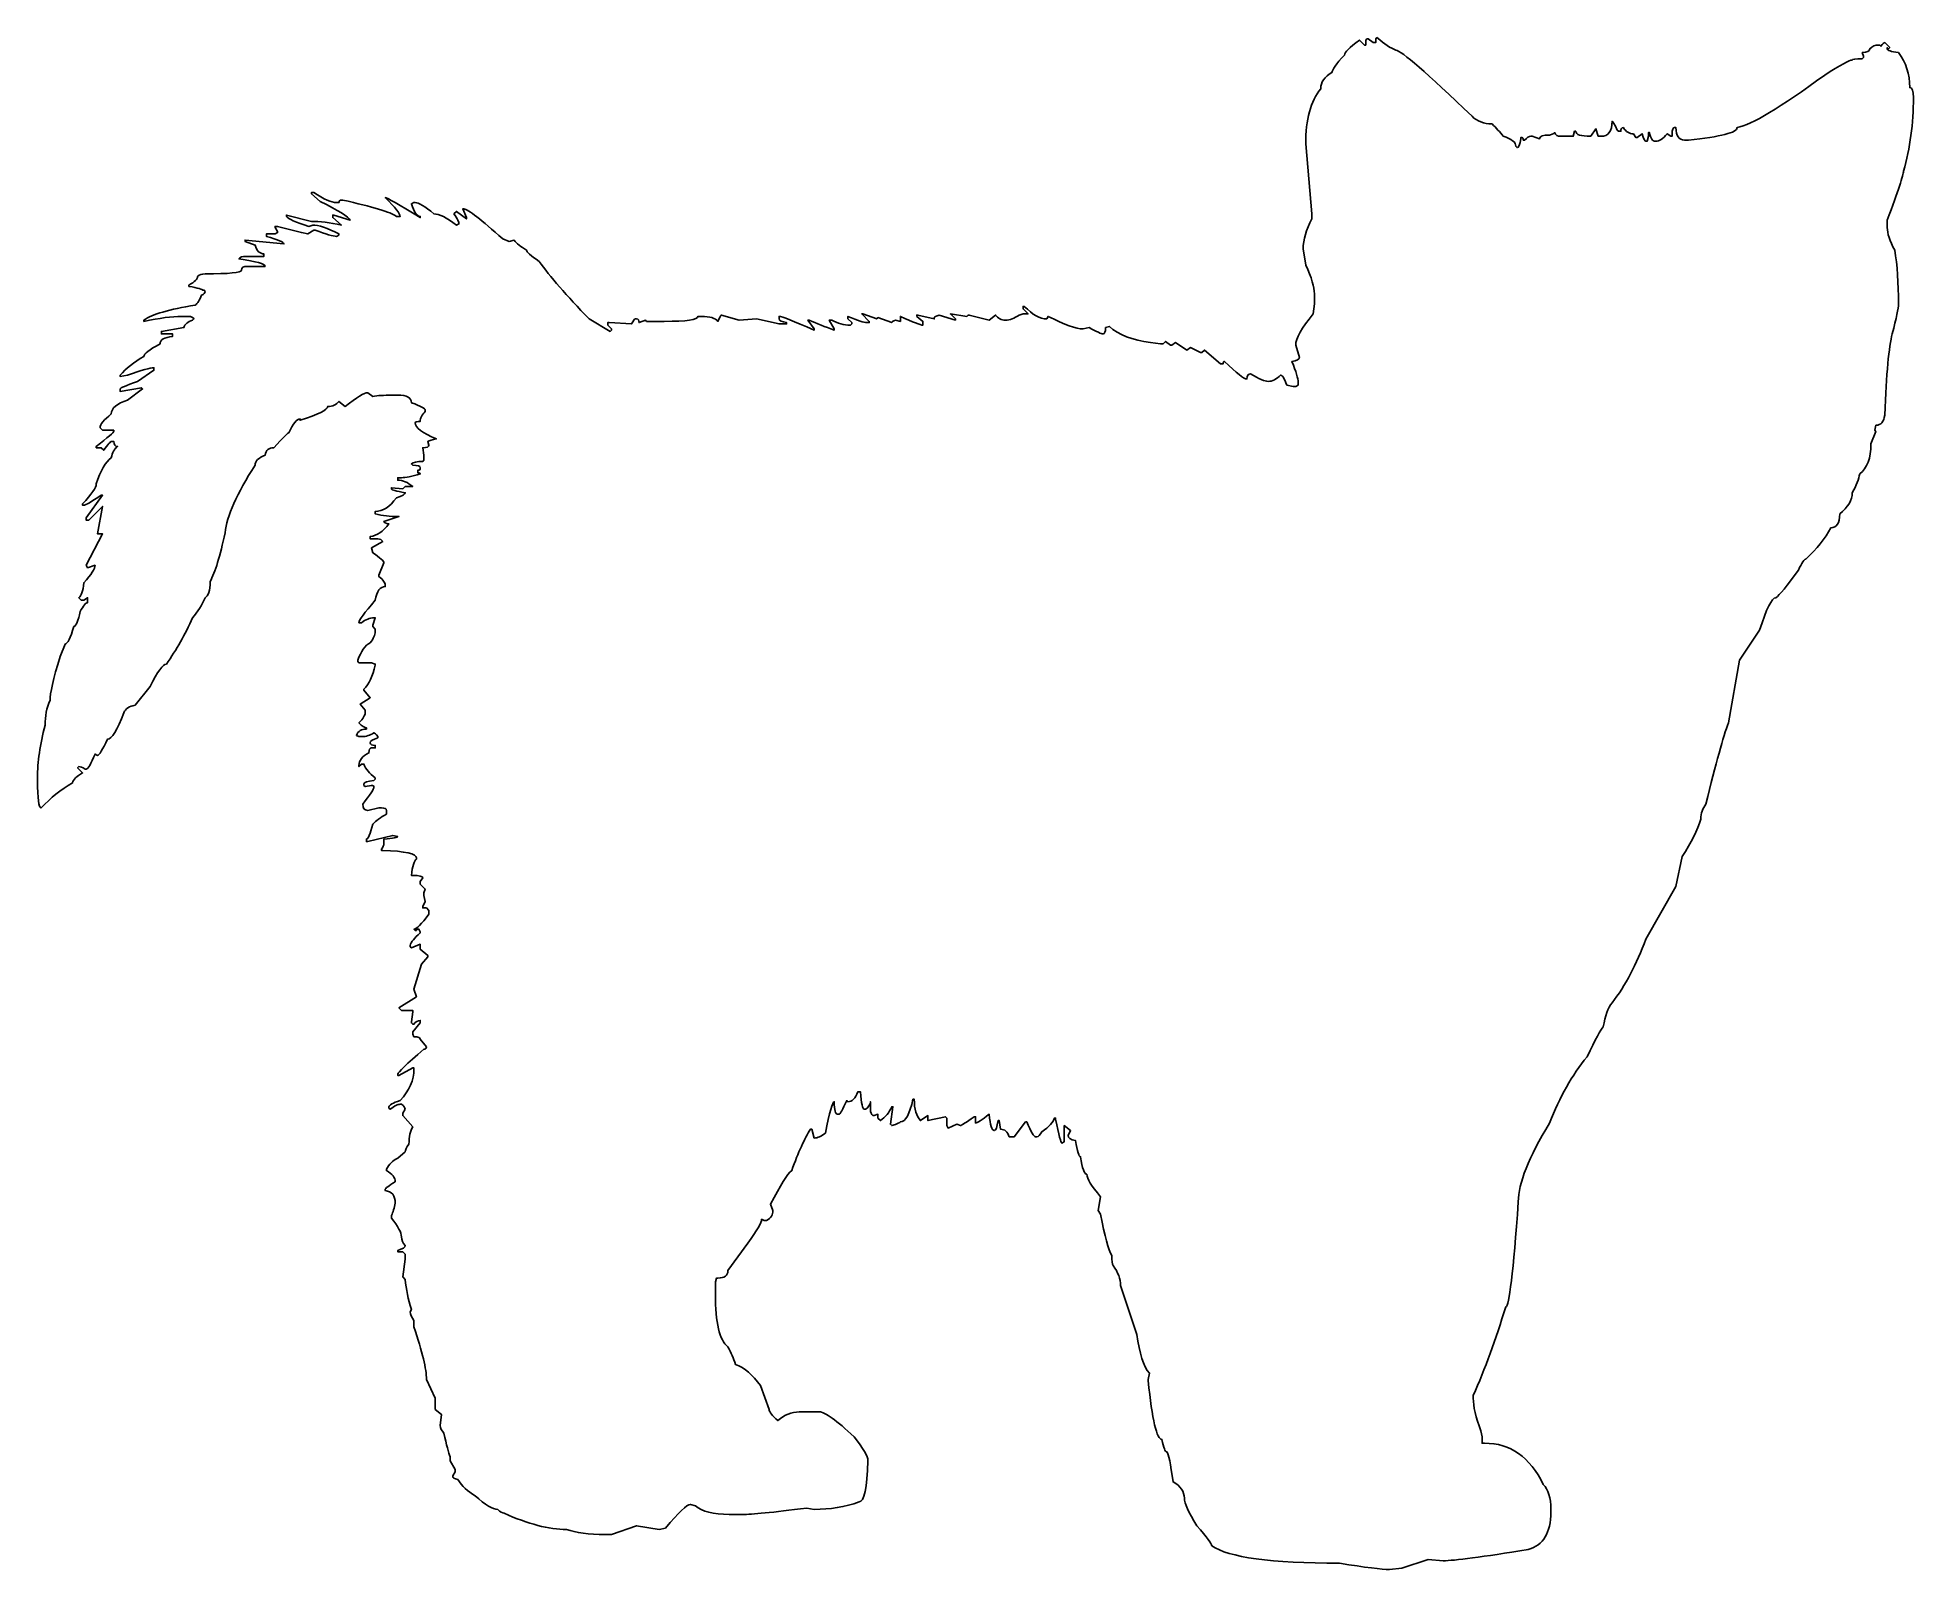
# Model space of a CAD drawing. Header units: centimetres. Extents: x -10.5 to 10.5, y -8.6 to 8.6.
import ezdxf

# ---------------------------------------------------------------- set-up
doc = ezdxf.new("R2010")
doc.units = ezdxf.units.CM
doc.header["$MEASUREMENT"] = 0
doc.layers.add('Camada 1', color=7, linetype='Continuous')

msp = doc.modelspace()

# ---------------------------------------------------------------- linework, layer by layer
at = {"layer": 'Camada 1'}
msp.add_open_spline([(4.4965, 8.57972), (4.58061, 8.50505), (4.65049, 8.4583), (4.70666, 8.43962), (4.70666, 8.43962), (4.77209, 8.43023), (5.05673, 8.18287), (5.561, 7.69715), (5.561, 7.69715), (5.61714, 7.64114), (5.69181, 7.61322), (5.78518, 7.61322), (5.78518, 7.61322), (5.83196, 7.56647), (5.87392, 7.51972), (5.91125, 7.47312), (5.91125, 7.47312), (6.0046, 7.44505), (6.05135, 7.40769), (6.05135, 7.3611), (6.05135, 7.3611), (6.05135, 7.3611), (6.0654, 7.34705), (6.0654, 7.34705), (6.0654, 7.34705), (6.0654, 7.34705), (6.0654, 7.34705), (6.0654, 7.34705), (6.0654, 7.34705), (6.08405, 7.34705), (6.0981, 7.37975), (6.10736, 7.44505), (6.10736, 7.44505), (6.10736, 7.44505), (6.10736, 7.4591), (6.10736, 7.4591), (6.10736, 7.4591), (6.10736, 7.4591), (6.12141, 7.45911), (6.12141, 7.45911), (6.12141, 7.45911), (6.13067, 7.45911), (6.13543, 7.44985), (6.13543, 7.43101), (6.13543, 7.43101), (6.13543, 7.43101), (6.14946, 7.43101), (6.14946, 7.43101), (6.14946, 7.43101), (6.1774, 7.45911), (6.20084, 7.47313), (6.21939, 7.47313), (6.21939, 7.47313), (6.21939, 7.47313), (6.23341, 7.47313), (6.23341, 7.47313), (6.23341, 7.47313), (6.23341, 7.47313), (6.31752, 7.44506), (6.31752, 7.44506), (6.31752, 7.44506), (6.31752, 7.44506), (6.31752, 7.44506), (6.31752, 7.44506), (6.31752, 7.44506), (6.31752, 7.47313), (6.35485, 7.48718), (6.42968, 7.48718), (6.42968, 7.48718), (6.42968, 7.48718), (6.47148, 7.50107), (6.47148, 7.50107), (6.47148, 7.50107), (6.47148, 7.50107), (6.48553, 7.51512), (6.48553, 7.51512), (6.48553, 7.51512), (6.49492, 7.48718), (6.51823, 7.47316), (6.55572, 7.47316), (6.55572, 7.47316), (6.55572, 7.47316), (6.69566, 7.47316), (6.69566, 7.47316), (6.69566, 7.47316), (6.69566, 7.47316), (6.70968, 7.52917), (6.70968, 7.52917), (6.70968, 7.52917), (6.70968, 7.52917), (6.72374, 7.52917), (6.72374, 7.52917), (6.72374, 7.52917), (6.72358, 7.49181), (6.77973, 7.47316), (6.89178, 7.47316), (6.89178, 7.47316), (6.89178, 7.47316), (6.94795, 7.55724), (6.94795, 7.55724), (6.94795, 7.55724), (6.94795, 7.55724), (6.94795, 7.55724), (6.94795, 7.55724), (6.94795, 7.55724), (6.94795, 7.55724), (6.97586, 7.47316), (6.97586, 7.47316), (6.97586, 7.47316), (6.97586, 7.47316), (7.0038, 7.47316), (7.0038, 7.47316), (7.0038, 7.47316), (7.08791, 7.47316), (7.12987, 7.52917), (7.12987, 7.6412), (7.12987, 7.6412), (7.12987, 7.6412), (7.12987, 7.6412), (7.12987, 7.6412), (7.12987, 7.6412), (7.13926, 7.6412), (7.15797, 7.6085), (7.18604, 7.5432), (7.18604, 7.5432), (7.18604, 7.5432), (7.20006, 7.52918), (7.20006, 7.52918), (7.20006, 7.52918), (7.20006, 7.52918), (7.22801, 7.52917), (7.22801, 7.52917), (7.22801, 7.52917), (7.22801, 7.55711), (7.2374, 7.57113), (7.25595, 7.57113), (7.25595, 7.57113), (7.28405, 7.52454), (7.32138, 7.50109), (7.36811, 7.50109), (7.36811, 7.50109), (7.36811, 7.50109), (7.39605, 7.45913), (7.39605, 7.45913), (7.39605, 7.45913), (7.39605, 7.45913), (7.41009, 7.45913), (7.41009, 7.45913), (7.41009, 7.45913), (7.41009, 7.45913), (7.46623, 7.50109), (7.46623, 7.50109), (7.46623, 7.50109), (7.48475, 7.44508), (7.49877, 7.41716), (7.50806, 7.41716), (7.50806, 7.41716), (7.50806, 7.41716), (7.52209, 7.41717), (7.52209, 7.41717), (7.52209, 7.41717), (7.52209, 7.41717), (7.53614, 7.47318), (7.53614, 7.47318), (7.53614, 7.47318), (7.53614, 7.47318), (7.53614, 7.51514), (7.53614, 7.51514), (7.53614, 7.51514), (7.53614, 7.51514), (7.55016, 7.51515), (7.55016, 7.51515), (7.55016, 7.51515), (7.55942, 7.44988), (7.5827, 7.41717), (7.6202, 7.41717), (7.6202, 7.41717), (7.65753, 7.41717), (7.69952, 7.44511), (7.74627, 7.5011), (7.74627, 7.5011), (7.74627, 7.5011), (7.78823, 7.47316), (7.78823, 7.47316), (7.78823, 7.47316), (7.78823, 7.47316), (7.80228, 7.47316), (7.80228, 7.47316), (7.80228, 7.47316), (7.80228, 7.47316), (7.80228, 7.5011), (7.80228, 7.5011), (7.80228, 7.5011), (7.80228, 7.54785), (7.81154, 7.57114), (7.83035, 7.57114), (7.83035, 7.57114), (7.83035, 7.57114), (7.84441, 7.57113), (7.84441, 7.57113), (7.84441, 7.57113), (7.84441, 7.47778), (7.87695, 7.43103), (7.94239, 7.43103), (7.94239, 7.43103), (7.94239, 7.43103), (7.9845, 7.43103), (7.9845, 7.43103), (7.9845, 7.43103), (8.34865, 7.46852), (8.53057, 7.51511), (8.53073, 7.57113), (8.53073, 7.57113), (8.68948, 7.59923), (9.01629, 7.79534), (9.51128, 8.15946), (9.51128, 8.15946), (9.68874, 8.27162), (9.7915, 8.32763), (9.81941, 8.32763), (9.81941, 8.32763), (9.81941, 8.33689), (9.85674, 8.34152), (9.93157, 8.34152), (9.93157, 8.34152), (9.93157, 8.34152), (9.94546, 8.35557), (9.94546, 8.35557), (9.94546, 8.35557), (9.94546, 8.35557), (9.94546, 8.36959), (9.94546, 8.36959), (9.94546, 8.36959), (9.94546, 8.36959), (9.93157, 8.41155), (9.93157, 8.41155), (9.93157, 8.41155), (9.98742, 8.41155), (10.01552, 8.4256), (10.01552, 8.45367), (10.01552, 8.45367), (10.04359, 8.48161), (10.07616, 8.49563), (10.1135, 8.49563), (10.1135, 8.49563), (10.1135, 8.49563), (10.12752, 8.49564), (10.12752, 8.49564), (10.12752, 8.49564), (10.12752, 8.49564), (10.14157, 8.48162), (10.14157, 8.48162), (10.14157, 8.48162), (10.14157, 8.48162), (10.14157, 8.48162), (10.14157, 8.48162), (10.14157, 8.48162), (10.16022, 8.50969), (10.17411, 8.52374), (10.18369, 8.52374), (10.18369, 8.52374), (10.18369, 8.52374), (10.23954, 8.46773), (10.23954, 8.46773), (10.23954, 8.46773), (10.23954, 8.46773), (10.22549, 8.45371), (10.22549, 8.45371), (10.22549, 8.45371), (10.22549, 8.45371), (10.21163, 8.4537), (10.21163, 8.4537), (10.21163, 8.4537), (10.21163, 8.4537), (10.21163, 8.46772), (10.21163, 8.46772), (10.21163, 8.46772), (10.21163, 8.46772), (10.21163, 8.4537), (10.21163, 8.4537), (10.21163, 8.4537), (10.21163, 8.43502), (10.25359, 8.421), (10.33768, 8.41158), (10.33768, 8.41158), (10.42179, 8.29956), (10.46375, 8.16888), (10.46375, 8.01952), (10.46375, 8.01952), (10.49169, 8.01952), (10.50574, 7.98203), (10.50574, 7.90736), (10.50574, 7.90736), (10.50574, 7.61791), (10.46841, 7.34234), (10.39372, 7.08093), (10.39372, 7.08093), (10.39372, 7.0436), (10.33308, 6.86154), (10.21166, 6.53459), (10.21166, 6.53459), (10.21166, 6.53459), (10.21166, 6.45064), (10.21166, 6.45064), (10.21166, 6.45064), (10.21166, 6.38521), (10.2396, 6.30112), (10.29574, 6.19852), (10.29574, 6.19852), (10.32368, 6.03035), (10.3377, 5.82958), (10.3377, 5.59614), (10.3377, 5.59614), (10.3377, 5.54939), (10.31426, 5.43739), (10.26766, 5.25993), (10.26766, 5.25993), (10.23033, 5.11983), (10.20225, 4.81633), (10.18373, 4.34942), (10.18373, 4.34942), (10.17418, 4.27473), (10.14161, 4.2374), (10.0856, 4.2374), (10.0856, 4.2374), (10.0856, 4.2374), (10.07155, 4.18139), (10.07155, 4.18139), (10.07155, 4.18139), (10.07155, 4.18139), (10.0856, 4.16737), (10.0856, 4.16737), (10.0856, 4.16737), (10.0856, 4.16737), (10.02959, 4.02727), (10.02959, 4.02727), (10.02959, 4.02727), (10.02959, 3.86852), (9.98747, 3.7565), (9.90352, 3.69106), (9.90352, 3.69106), (9.89413, 3.63505), (9.86619, 3.56499), (9.81944, 3.4809), (9.81944, 3.4809), (9.81944, 3.39697), (9.77266, 3.31749), (9.67934, 3.24283), (9.67934, 3.24283), (9.67934, 3.14007), (9.64664, 3.08868), (9.58121, 3.08868), (9.58121, 3.08868), (9.51594, 2.96742), (9.42259, 2.85061), (9.30115, 2.73858), (9.30115, 2.73858), (9.28247, 2.73858), (9.2544, 2.69646), (9.21707, 2.61251), (9.21707, 2.61251), (9.08637, 2.43505), (9.00228, 2.33232), (8.96495, 2.30438), (8.96495, 2.30438), (8.91833, 2.30425), (8.85756, 2.18296), (8.78286, 1.9401), (8.78286, 1.9401), (8.78286, 1.9401), (8.55868, 1.60387), (8.55868, 1.60387), (8.55868, 1.60387), (8.55868, 1.60387), (8.43261, 0.90352), (8.43261, 0.90352), (8.43261, 0.90352), (8.3766, 0.75414), (8.29251, 0.45066), (8.18049, -0.00699), (8.18049, -0.00699), (8.14316, -0.05374), (8.12448, -0.10975), (8.12448, -0.17503), (8.12448, -0.17503), (8.08715, -0.29647), (8.01709, -0.43657), (7.91435, -0.59535), (7.91435, -0.59535), (7.91435, -0.59535), (7.84445, -0.93156), (7.84445, -0.93156), (7.84445, -0.93156), (7.84445, -0.93156), (7.50809, -1.51989), (7.50809, -1.51989), (7.50809, -1.51989), (7.40533, -1.79993), (7.27941, -2.03816), (7.12989, -2.23427), (7.12989, -2.23427), (7.0833, -2.29028), (7.05059, -2.37902), (7.03191, -2.50031), (7.03191, -2.50031), (7.00381, -2.52838), (6.94317, -2.64041), (6.84969, -2.83652), (6.84969, -2.83652), (6.68165, -3.04205), (6.54169, -3.28951), (6.42969, -3.57899), (6.42969, -3.57899), (6.19609, -3.96182), (6.07928, -4.25606), (6.07928, -4.46143), (6.07928, -4.46143), (6.02345, -5.24587), (5.97667, -5.63811), (5.93934, -5.63811), (5.93934, -5.63811), (5.82718, -6.00226), (5.7059, -6.33383), (5.57504, -6.63271), (5.57504, -6.63271), (5.57504, -6.63271), (5.57504, -6.66065), (5.57504, -6.66065), (5.57504, -6.66065), (5.57504, -6.75413), (5.60314, -6.87541), (5.65915, -7.02495), (5.65915, -7.02495), (5.65915, -7.02495), (5.67317, -7.09499), (5.67317, -7.09499), (5.67317, -7.09499), (5.67317, -7.09499), (5.67317, -7.16503), (5.67317, -7.16503), (5.67317, -7.16503), (5.67317, -7.16503), (5.7011, -7.165), (5.7011, -7.165), (5.7011, -7.165), (5.99055, -7.165), (6.21011, -7.31899), (6.35949, -7.62712), (6.35949, -7.62712), (6.41563, -7.68329), (6.44357, -7.77664), (6.44357, -7.90734), (6.44357, -7.90734), (6.44357, -7.90734), (6.44357, -7.93541), (6.44357, -7.93541), (6.44357, -7.93541), (6.44357, -8.16885), (6.35949, -8.30898), (6.19147, -8.35557), (6.19147, -8.35557), (5.67781, -8.43968), (5.36028, -8.48164), (5.239, -8.48164), (5.239, -8.48164), (5.239, -8.48164), (5.07083, -8.46775), (5.07083, -8.46775), (5.07083, -8.46775), (5.07083, -8.46775), (4.77675, -8.56575), (4.77675, -8.56575), (4.77675, -8.56575), (4.77675, -8.56575), (4.63663, -8.57977), (4.63663, -8.57977), (4.63663, -8.57977), (4.55255, -8.57977), (4.36586, -8.5563), (4.07637, -8.50973), (4.07637, -8.50973), (3.31045, -8.50973), (2.83431, -8.4443), (2.64759, -8.31362), (2.64759, -8.31362), (2.64759, -8.29494), (2.59142, -8.22027), (2.47942, -8.08941), (2.47942, -8.08941), (2.38607, -7.94005), (2.33932, -7.83729), (2.33932, -7.78128), (2.33932, -7.78128), (2.33932, -7.70659), (2.29733, -7.64581), (2.21325, -7.59919), (2.21325, -7.59919), (2.18515, -7.39366), (2.16189, -7.28166), (2.14335, -7.26298), (2.14335, -7.26298), (2.12451, -7.26298), (2.10586, -7.21623), (2.08718, -7.12288), (2.08718, -7.12288), (2.03117, -7.12288), (1.97979, -6.90346), (1.93306, -6.46449), (1.93306, -6.46449), (1.93306, -6.46449), (1.93306, -6.4506), (1.93306, -6.4506), (1.93306, -6.4506), (1.93306, -6.4506), (1.94708, -6.38056), (1.94708, -6.38056), (1.94708, -6.38056), (1.88165, -6.30574), (1.83508, -6.16101), (1.80698, -5.94622), (1.80698, -5.94622), (1.80698, -5.94622), (1.62489, -5.39999), (1.62489, -5.39999), (1.62489, -5.39999), (1.62489, -5.32517), (1.59695, -5.25063), (1.54081, -5.17581), (1.54081, -5.17581), (1.53152, -5.15713), (1.52676, -5.1198), (1.52676, -5.06379), (1.52676, -5.06379), (1.48943, -4.99836), (1.44762, -4.8444), (1.40084, -4.60151), (1.40084, -4.60151), (1.40084, -4.60151), (1.37274, -4.55955), (1.37274, -4.55955), (1.37274, -4.55955), (1.37274, -4.55955), (1.40084, -4.4054), (1.40084, -4.4054), (1.40084, -4.4054), (1.29808, -4.28398), (1.24672, -4.20003), (1.24672, -4.1533), (1.24672, -4.1533), (1.21878, -4.1533), (1.19534, -4.08787), (1.17668, -3.95719), (1.17668, -3.95719), (1.158, -3.95719), (1.13932, -3.89655), (1.12067, -3.7751), (1.12067, -3.7751), (1.06466, -3.76571), (1.03656, -3.747), (1.03656, -3.71909), (1.03656, -3.71909), (1.03656, -3.71909), (1.06466, -3.6631), (1.06466, -3.6631), (1.06466, -3.6631), (1.06466, -3.6631), (0.99462, -3.60693), (0.99462, -3.60693), (0.99462, -3.60693), (0.99462, -3.60693), (0.99462, -3.62098), (0.99462, -3.62098), (0.99462, -3.62098), (0.99462, -3.62098), (0.99462, -3.78915), (0.99462, -3.78915), (0.99462, -3.78915), (0.99462, -3.78915), (0.96668, -3.80301), (0.96668, -3.80301), (0.96668, -3.80301), (0.95729, -3.80301), (0.93382, -3.71427), (0.89649, -3.53684), (0.89649, -3.53684), (0.89649, -3.53684), (0.89649, -3.52295), (0.89649, -3.52295), (0.89649, -3.52295), (0.89649, -3.52295), (0.88264, -3.52298), (0.88264, -3.52298), (0.88264, -3.52298), (0.87322, -3.5696), (0.82663, -3.62098), (0.74252, -3.67697), (0.74252, -3.67697), (0.72387, -3.7143), (0.70503, -3.73314), (0.68653, -3.73314), (0.68653, -3.73314), (0.68653, -3.73314), (0.67248, -3.73314), (0.67248, -3.73314), (0.67248, -3.73314), (0.65383, -3.73314), (0.62112, -3.67697), (0.5745, -3.56497), (0.5745, -3.56497), (0.5745, -3.56497), (0.56048, -3.56497), (0.56048, -3.56497), (0.56048, -3.56497), (0.56048, -3.56497), (0.43441, -3.73314), (0.43441, -3.73314), (0.43441, -3.73314), (0.43441, -3.73314), (0.42038, -3.73314), (0.42038, -3.73314), (0.42038, -3.73314), (0.42038, -3.73314), (0.39228, -3.73314), (0.39228, -3.73314), (0.39228, -3.73314), (0.39228, -3.73314), (0.37823, -3.73314), (0.37823, -3.73314), (0.37823, -3.73314), (0.35974, -3.67697), (0.32687, -3.64903), (0.28025, -3.64903), (0.28025, -3.64903), (0.28025, -3.64903), (0.26623, -3.5509), (0.26623, -3.5509), (0.26623, -3.5509), (0.26623, -3.5509), (0.25221, -3.55089), (0.25221, -3.55089), (0.25221, -3.55089), (0.24292, -3.62558), (0.2289, -3.66307), (0.21022, -3.66307), (0.21022, -3.66307), (0.1822, -3.66307), (0.16355, -3.60227), (0.15421, -3.48082), (0.15421, -3.48082), (0.07013, -3.54625), (0.01874, -3.57895), (0.00017, -3.57895), (0.00017, -3.57895), (0.00017, -3.57895), (0.00017, -3.56493), (0.00017, -3.56493), (0.00017, -3.56493), (0.00017, -3.56493), (0.00017, -3.50892), (0.00017, -3.50892), (0.00017, -3.50892), (0.00017, -3.50892), (-0.01388, -3.50893), (-0.01388, -3.50893), (-0.01388, -3.50893), (-0.10723, -3.57436), (-0.15861, -3.60691), (-0.16795, -3.60691), (-0.16795, -3.60691), (-0.16795, -3.60691), (-0.20999, -3.59305), (-0.20999, -3.59305), (-0.20999, -3.59305), (-0.20999, -3.59305), (-0.30804, -3.63501), (-0.30804, -3.63501), (-0.30804, -3.63501), (-0.30804, -3.63501), (-0.32209, -3.60691), (-0.32209, -3.60691), (-0.32209, -3.60691), (-0.32209, -3.60691), (-0.32209, -3.52296), (-0.32209, -3.52296), (-0.32209, -3.52296), (-0.32209, -3.52296), (-0.33606, -3.50894), (-0.33606, -3.50894), (-0.33606, -3.50894), (-0.33606, -3.50894), (-0.53217, -3.5509), (-0.53217, -3.5509), (-0.53217, -3.5509), (-0.53217, -3.5509), (-0.53217, -3.49491), (-0.53217, -3.49491), (-0.53217, -3.49491), (-0.53217, -3.49491), (-0.61625, -3.5509), (-0.61625, -3.5509), (-0.61625, -3.5509), (-0.66292, -3.50431), (-0.68623, -3.42485), (-0.68623, -3.31283), (-0.68623, -3.31283), (-0.68623, -3.31283), (-0.70029, -3.31282), (-0.70029, -3.31282), (-0.70029, -3.31282), (-0.73762, -3.48086), (-0.7843, -3.56494), (-0.84031, -3.56494), (-0.84031, -3.56494), (-0.84031, -3.57433), (-0.87301, -3.58825), (-0.93836, -3.6069), (-0.93836, -3.6069), (-0.93836, -3.6069), (-0.95241, -3.59304), (-0.95241, -3.59304), (-0.95241, -3.59304), (-0.95241, -3.59304), (-0.92439, -3.39693), (-0.92439, -3.39693), (-0.92439, -3.39693), (-0.92439, -3.39693), (-0.92439, -3.39693), (-0.92439, -3.39693), (-0.92439, -3.39693), (-0.92439, -3.39693), (-0.93836, -3.39693), (-0.93836, -3.39693), (-0.93836, -3.39693), (-0.96646, -3.4622), (-1.00842, -3.51356), (-1.06451, -3.55089), (-1.06451, -3.55089), (-1.06451, -3.55089), (-1.09253, -3.52295), (-1.09253, -3.52295), (-1.09253, -3.52295), (-1.09253, -3.52295), (-1.09253, -3.48083), (-1.09253, -3.48083), (-1.09253, -3.48083), (-1.09253, -3.48083), (-1.13449, -3.49488), (-1.13449, -3.49488), (-1.13449, -3.49488), (-1.13449, -3.49488), (-1.14854, -3.49488), (-1.14854, -3.49488), (-1.14854, -3.49488), (-1.16722, -3.48559), (-1.17656, -3.46218), (-1.17656, -3.42484), (-1.17656, -3.42484), (-1.17656, -3.42484), (-1.17656, -3.34073), (-1.17656, -3.34073), (-1.17656, -3.34073), (-1.17656, -3.34073), (-1.17656, -3.35478), (-1.17656, -3.35478), (-1.17656, -3.35478), (-1.20463, -3.40153), (-1.22331, -3.42482), (-1.23257, -3.42482), (-1.23257, -3.42482), (-1.23257, -3.42482), (-1.24662, -3.42482), (-1.24662, -3.42482), (-1.24662, -3.42482), (-1.2653, -3.42482), (-1.27932, -3.35952), (-1.28866, -3.22871), (-1.28866, -3.22871), (-1.28866, -3.22871), (-1.31669, -3.22871), (-1.31669, -3.22871), (-1.31669, -3.22871), (-1.34471, -3.30338), (-1.38204, -3.34071), (-1.42871, -3.34071), (-1.42871, -3.34071), (-1.42871, -3.34071), (-1.44276, -3.32682), (-1.44276, -3.32682), (-1.44276, -3.32682), (-1.48943, -3.42945), (-1.51745, -3.48081), (-1.52677, -3.48081), (-1.52677, -3.48081), (-1.52677, -3.48081), (-1.54081, -3.48081), (-1.54081, -3.48081), (-1.54081, -3.48081), (-1.56883, -3.48081), (-1.58285, -3.43422), (-1.58285, -3.34071), (-1.58285, -3.34071), (-1.60153, -3.34071), (-1.63423, -3.45752), (-1.6809, -3.69097), (-1.6809, -3.69097), (-1.72757, -3.7283), (-1.76964, -3.74696), (-1.80689, -3.74696), (-1.80689, -3.74696), (-1.80689, -3.74696), (-1.83499, -3.64898), (-1.83499, -3.64898), (-1.83499, -3.64898), (-1.83499, -3.64898), (-1.84897, -3.64897), (-1.84897, -3.64897), (-1.84897, -3.64897), (-1.91438, -3.75173), (-1.98444, -3.90572), (-2.0591, -4.11109), (-2.0591, -4.11109), (-2.10577, -4.14858), (-2.18517, -4.27466), (-2.2972, -4.48944), (-2.2972, -4.48944), (-2.2972, -4.48944), (-2.26926, -4.55948), (-2.26926, -4.55948), (-2.26926, -4.55948), (-2.26926, -4.60607), (-2.29257, -4.64343), (-2.33924, -4.67148), (-2.33924, -4.67148), (-2.33924, -4.67148), (-2.36727, -4.67148), (-2.36727, -4.67148), (-2.36727, -4.67148), (-2.36727, -4.67148), (-2.39529, -4.65746), (-2.39529, -4.65746), (-2.39529, -4.65746), (-2.39529, -4.65746), (-2.39529, -4.65746), (-2.39529, -4.65746), (-2.39529, -4.65746), (-2.39537, -4.69479), (-2.44667, -4.78353), (-2.54944, -4.92363), (-2.54944, -4.92363), (-2.54944, -4.92363), (-2.77357, -5.23176), (-2.77357, -5.23176), (-2.77357, -5.23176), (-2.77357, -5.28777), (-2.8109, -5.31587), (-2.88559, -5.31587), (-2.88559, -5.31587), (-2.88559, -5.31587), (-2.89961, -5.31588), (-2.89961, -5.31588), (-2.89961, -5.31588), (-2.89961, -5.31588), (-2.91366, -5.35784), (-2.91366, -5.35784), (-2.91366, -5.35784), (-2.91366, -5.35784), (-2.91366, -5.49796), (-2.91366, -5.49796), (-2.91366, -5.49796), (-2.91366, -5.81549), (-2.86691, -6.0116), (-2.77356, -6.08626), (-2.77356, -6.08626), (-2.7362, -6.15169), (-2.70821, -6.21694), (-2.68948, -6.28237), (-2.68948, -6.28237), (-2.5868, -6.3197), (-2.49345, -6.39918), (-2.40937, -6.52047), (-2.40937, -6.52047), (-2.40937, -6.52047), (-2.31132, -6.78664), (-2.31132, -6.78664), (-2.31132, -6.78664), (-2.31132, -6.81471), (-2.2787, -6.85668), (-2.21327, -6.91285), (-2.21327, -6.91285), (-2.13858, -6.84742), (-2.0592, -6.81472), (-1.97517, -6.81472), (-1.97517, -6.81472), (-1.97517, -6.81472), (-1.75097, -6.81471), (-1.75097, -6.81471), (-1.75097, -6.81471), (-1.68562, -6.81471), (-1.55494, -6.90806), (-1.35875, -7.09493), (-1.35875, -7.09493), (-1.25607, -7.22561), (-1.20476, -7.31435), (-1.20468, -7.3611), (-1.20468, -7.3611), (-1.21402, -7.66923), (-1.24672, -7.82322), (-1.30273, -7.82322), (-1.30273, -7.82322), (-1.46148, -7.87939), (-1.6296, -7.90733), (-1.80697, -7.90733), (-1.80697, -7.90733), (-1.80697, -7.90733), (-1.89105, -7.89328), (-1.89105, -7.89328), (-1.89105, -7.89328), (-2.27393, -7.94006), (-2.51211, -7.96332), (-2.60543, -7.96332), (-2.60543, -7.96332), (-2.60543, -7.96332), (-2.75959, -7.96332), (-2.75959, -7.96332), (-2.75959, -7.96332), (-2.93697, -7.96332), (-3.06301, -7.93062), (-3.13776, -7.86534), (-3.13776, -7.86534), (-3.13776, -7.86534), (-3.19377, -7.85132), (-3.19377, -7.85132), (-3.19377, -7.85132), (-3.2311, -7.85132), (-3.32453, -7.94006), (-3.47388, -8.11749), (-3.47388, -8.11749), (-3.47388, -8.11749), (-3.54394, -8.13151), (-3.54394, -8.13151), (-3.54394, -8.13151), (-3.54394, -8.13151), (-3.79606, -8.08939), (-3.79606, -8.08939), (-3.79606, -8.08939), (-3.79606, -8.08939), (-4.07625, -8.18752), (-4.07625, -8.18752), (-4.07625, -8.18752), (-4.07625, -8.18752), (-4.14625, -8.18753), (-4.14625, -8.18753), (-4.14625, -8.18753), (-4.3331, -8.18753), (-4.47783, -8.16885), (-4.58051, -8.13152), (-4.58051, -8.13152), (-4.77662, -8.13152), (-5.01009, -8.07075), (-5.28094, -7.9493), (-5.28094, -7.9493), (-5.29962, -7.9493), (-5.3229, -7.93541), (-5.35098, -7.90734), (-5.35098, -7.90734), (-5.40699, -7.90734), (-5.491, -7.85596), (-5.6031, -7.75319), (-5.6031, -7.75319), (-5.68713, -7.70657), (-5.75248, -7.6458), (-5.79921, -7.5711), (-5.79921, -7.5711), (-5.83657, -7.56184), (-5.85522, -7.55245), (-5.85522, -7.54316), (-5.85522, -7.54316), (-5.85522, -7.54316), (-5.85522, -7.52914), (-5.85522, -7.52914), (-5.85522, -7.52914), (-5.85522, -7.52914), (-5.8272, -7.48718), (-5.8272, -7.48718), (-5.8272, -7.48718), (-5.8272, -7.48718), (-5.8272, -7.45908), (-5.8272, -7.45908), (-5.8272, -7.45908), (-5.8272, -7.45908), (-5.88321, -7.3611), (-5.88321, -7.3611), (-5.88321, -7.3611), (-5.88321, -7.3611), (-5.88321, -7.31898), (-5.88321, -7.31898), (-5.88321, -7.31898), (-5.90189, -7.27236), (-5.92525, -7.18367), (-5.95327, -7.05281), (-5.95327, -7.05281), (-5.98126, -7.02487), (-5.99531, -6.9968), (-5.99531, -6.96886), (-5.99531, -6.96886), (-5.99531, -6.96886), (-5.98126, -6.84279), (-5.98126, -6.84279), (-5.98126, -6.84279), (-5.98126, -6.84279), (-6.05132, -6.78665), (-6.05132, -6.78665), (-6.05132, -6.78665), (-6.05132, -6.78665), (-6.05132, -6.66058), (-6.05132, -6.66058), (-6.05132, -6.66058), (-6.05132, -6.66058), (-6.14937, -6.45055), (-6.14937, -6.45055), (-6.14937, -6.45055), (-6.14937, -6.33839), (-6.19604, -6.14228), (-6.28939, -5.86222), (-6.28939, -5.86222), (-6.28939, -5.86222), (-6.28939, -5.79218), (-6.28939, -5.79218), (-6.28939, -5.79218), (-6.31749, -5.75485), (-6.33143, -5.72214), (-6.33143, -5.69405), (-6.33143, -5.69405), (-6.33143, -5.69405), (-6.31746, -5.66611), (-6.31746, -5.66611), (-6.31746, -5.66611), (-6.35479, -5.55395), (-6.3781, -5.44193), (-6.38744, -5.3299), (-6.38744, -5.3299), (-6.38744, -5.3299), (-6.41554, -5.30183), (-6.41554, -5.30183), (-6.41554, -5.30183), (-6.41554, -5.30183), (-6.38744, -5.10572), (-6.38744, -5.10572), (-6.38744, -5.10572), (-6.38744, -5.10572), (-6.38744, -5.04971), (-6.38744, -5.04971), (-6.38744, -5.04971), (-6.38744, -5.04971), (-6.41554, -5.02177), (-6.41554, -5.02177), (-6.41554, -5.02177), (-6.41554, -5.02177), (-6.47156, -5.02176), (-6.47156, -5.02176), (-6.47156, -5.02176), (-6.47156, -5.02176), (-6.47156, -5.00774), (-6.47156, -5.00774), (-6.47156, -5.00774), (-6.41555, -4.98906), (-6.38755, -4.97038), (-6.38748, -4.95173), (-6.38748, -4.95173), (-6.41558, -4.92363), (-6.42952, -4.89093), (-6.42952, -4.8536), (-6.42952, -4.8536), (-6.42952, -4.80698), (-6.46693, -4.73695), (-6.5416, -4.64347), (-6.5416, -4.64347), (-6.5416, -4.64347), (-6.5416, -4.61553), (-6.5416, -4.61553), (-6.5416, -4.61553), (-6.52292, -4.57817), (-6.5089, -4.53142), (-6.49956, -4.47541), (-6.49956, -4.47541), (-6.49956, -4.39133), (-6.53689, -4.34473), (-6.61166, -4.33531), (-6.61166, -4.33531), (-6.61166, -4.33531), (-6.61166, -4.32129), (-6.61166, -4.32129), (-6.61166, -4.32129), (-6.61166, -4.312), (-6.57422, -4.28396), (-6.49956, -4.23734), (-6.49956, -4.23734), (-6.49956, -4.19059), (-6.53226, -4.1486), (-6.59761, -4.11111), (-6.59761, -4.11111), (-6.59761, -4.11111), (-6.59761, -4.09725), (-6.59761, -4.09725), (-6.59761, -4.09725), (-6.56959, -4.04124), (-6.52757, -3.99912), (-6.47154, -3.97118), (-6.47154, -3.97118), (-6.47154, -3.97118), (-6.38746, -3.90114), (-6.38746, -3.90114), (-6.38746, -3.90114), (-6.38754, -3.88246), (-6.37349, -3.85439), (-6.3455, -3.81703), (-6.3455, -3.81703), (-6.3455, -3.7331), (-6.33148, -3.66767), (-6.30346, -3.62095), (-6.30346, -3.62095), (-6.30346, -3.62095), (-6.41556, -3.49488), (-6.41556, -3.49488), (-6.41556, -3.49488), (-6.41556, -3.49488), (-6.41556, -3.46678), (-6.41556, -3.46678), (-6.41556, -3.46678), (-6.41556, -3.46678), (-6.38746, -3.42482), (-6.38746, -3.42482), (-6.38746, -3.42482), (-6.38754, -3.40614), (-6.40151, -3.38746), (-6.4295, -3.36881), (-6.4295, -3.36881), (-6.4295, -3.36881), (-6.44352, -3.36878), (-6.44352, -3.36878), (-6.44352, -3.36878), (-6.47154, -3.36878), (-6.50887, -3.38743), (-6.55554, -3.42479), (-6.55554, -3.42479), (-6.55554, -3.42479), (-6.56959, -3.41074), (-6.56959, -3.41074), (-6.56959, -3.41074), (-6.56959, -3.41074), (-6.56959, -3.39688), (-6.56959, -3.39688), (-6.56959, -3.39688), (-6.56959, -3.3782), (-6.52755, -3.35476), (-6.44352, -3.32682), (-6.44352, -3.32682), (-6.34076, -3.21466), (-6.28945, -3.09803), (-6.28937, -2.97659), (-6.28937, -2.97659), (-6.28937, -2.97659), (-6.28937, -2.96257), (-6.28937, -2.96257), (-6.28937, -2.96257), (-6.28937, -2.96257), (-6.30342, -2.96257), (-6.30342, -2.96257), (-6.30342, -2.96257), (-6.30342, -2.96257), (-6.45749, -3.04665), (-6.45749, -3.04665), (-6.45749, -3.04665), (-6.45749, -3.04665), (-6.47154, -3.04665), (-6.47154, -3.04665), (-6.47154, -3.04665), (-6.47154, -3.04665), (-6.47154, -3.03263), (-6.47154, -3.03263), (-6.47154, -3.03263), (-6.47154, -3.01395), (-6.37349, -2.92061), (-6.17738, -2.75257), (-6.17738, -2.75257), (-6.1587, -2.75257), (-6.14939, -2.74318), (-6.14939, -2.72447), (-6.14939, -2.72447), (-6.14939, -2.72447), (-6.21943, -2.64039), (-6.21943, -2.64039), (-6.21943, -2.64039), (-6.21943, -2.62171), (-6.24271, -2.61245), (-6.28941, -2.61245), (-6.28941, -2.61245), (-6.28941, -2.61245), (-6.30346, -2.58435), (-6.30346, -2.58435), (-6.30346, -2.58435), (-6.30346, -2.58435), (-6.30346, -2.55625), (-6.30346, -2.55625), (-6.30346, -2.55625), (-6.30346, -2.55625), (-6.21945, -2.45827), (-6.21945, -2.45827), (-6.21945, -2.45827), (-6.21945, -2.45827), (-6.21945, -2.43033), (-6.21945, -2.43033), (-6.21945, -2.43033), (-6.21945, -2.43033), (-6.21945, -2.43033), (-6.21945, -2.43033), (-6.21945, -2.43033), (-6.24747, -2.43033), (-6.27083, -2.44422), (-6.28943, -2.47232), (-6.28943, -2.47232), (-6.28943, -2.47232), (-6.30347, -2.47232), (-6.30347, -2.47232), (-6.30347, -2.47232), (-6.30347, -2.47232), (-6.31752, -2.45827), (-6.31752, -2.45827), (-6.31752, -2.45827), (-6.31752, -2.45827), (-6.31752, -2.44425), (-6.31752, -2.44425), (-6.31752, -2.44425), (-6.31752, -2.44425), (-6.30347, -2.33223), (-6.30347, -2.33223), (-6.30347, -2.33223), (-6.30347, -2.33223), (-6.30347, -2.31821), (-6.30347, -2.31821), (-6.30347, -2.31821), (-6.30347, -2.31821), (-6.42955, -2.3182), (-6.42955, -2.3182), (-6.42955, -2.3182), (-6.42955, -2.3182), (-6.45754, -2.29026), (-6.45754, -2.29026), (-6.45754, -2.29026), (-6.45754, -2.29026), (-6.26143, -2.16419), (-6.26143, -2.16419), (-6.26143, -2.16419), (-6.26143, -2.16419), (-6.28945, -2.08011), (-6.28945, -2.08011), (-6.28945, -2.08011), (-6.28945, -2.08011), (-6.20544, -1.79989), (-6.20544, -1.79989), (-6.20544, -1.79989), (-6.20544, -1.79989), (-6.1354, -1.71581), (-6.1354, -1.71581), (-6.1354, -1.71581), (-6.1354, -1.71581), (-6.1354, -1.70192), (-6.1354, -1.70192), (-6.1354, -1.70192), (-6.1354, -1.70192), (-6.21948, -1.63188), (-6.21948, -1.63188), (-6.21948, -1.63188), (-6.21948, -1.63188), (-6.21948, -1.57587), (-6.21948, -1.57587), (-6.21948, -1.57587), (-6.21948, -1.57587), (-6.21948, -1.57587), (-6.21948, -1.57587), (-6.21948, -1.57587), (-6.21948, -1.57587), (-6.31753, -1.61786), (-6.31753, -1.61786), (-6.31753, -1.61786), (-6.31753, -1.61786), (-6.3315, -1.60381), (-6.3315, -1.60381), (-6.3315, -1.60381), (-6.3315, -1.60381), (-6.3315, -1.58979), (-6.3315, -1.58979), (-6.3315, -1.58979), (-6.32216, -1.55246), (-6.28483, -1.50584), (-6.21948, -1.44985), (-6.21948, -1.44985), (-6.21948, -1.44985), (-6.21948, -1.4358), (-6.21948, -1.4358), (-6.21948, -1.4358), (-6.21948, -1.4358), (-6.23345, -1.4077), (-6.23345, -1.4077), (-6.23345, -1.4077), (-6.23345, -1.4077), (-6.26146, -1.40769), (-6.26146, -1.40769), (-6.26146, -1.40769), (-6.26146, -1.40769), (-6.26146, -1.42174), (-6.26146, -1.42174), (-6.26146, -1.42174), (-6.26146, -1.42174), (-6.27551, -1.42174), (-6.27551, -1.42174), (-6.27551, -1.42174), (-6.27551, -1.42174), (-6.28948, -1.40769), (-6.28948, -1.40769), (-6.28948, -1.40769), (-6.28948, -1.40769), (-6.28948, -1.40769), (-6.28948, -1.40769), (-6.28948, -1.40769), (-6.26146, -1.40769), (-6.20547, -1.3517), (-6.12144, -1.23965), (-6.12144, -1.23965), (-6.12144, -1.23965), (-6.12144, -1.19753), (-6.12144, -1.19753), (-6.12144, -1.19753), (-6.12144, -1.19753), (-6.14946, -1.16959), (-6.14946, -1.16959), (-6.14946, -1.16959), (-6.14946, -1.16959), (-6.1915, -1.16959), (-6.1915, -1.16959), (-6.1915, -1.16959), (-6.1915, -1.16959), (-6.1915, -1.15557), (-6.1915, -1.15557), (-6.1915, -1.15557), (-6.1915, -1.15557), (-6.16343, -1.09956), (-6.16343, -1.09956), (-6.16343, -1.09956), (-6.16343, -1.09956), (-6.17745, -1.02952), (-6.17745, -1.02952), (-6.17745, -1.02952), (-6.17745, -1.02952), (-6.17745, -1.00158), (-6.17745, -1.00158), (-6.17745, -1.00158), (-6.17745, -1.00158), (-6.16343, -0.95946), (-6.16343, -0.95946), (-6.16343, -0.95946), (-6.16343, -0.95946), (-6.21952, -0.90345), (-6.21952, -0.90345), (-6.21952, -0.90345), (-6.21952, -0.90345), (-6.21952, -0.87535), (-6.21952, -0.87535), (-6.21952, -0.87535), (-6.21952, -0.87535), (-6.1915, -0.83339), (-6.1915, -0.83339), (-6.1915, -0.83339), (-6.1915, -0.81471), (-6.22883, -0.80545), (-6.30352, -0.80545), (-6.30352, -0.80545), (-6.30352, -0.80545), (-6.31758, -0.80544), (-6.31758, -0.80544), (-6.31758, -0.80544), (-6.30824, -0.70268), (-6.28956, -0.64203), (-6.26149, -0.62322), (-6.26149, -0.62322), (-6.26149, -0.62322), (-6.26149, -0.60933), (-6.26149, -0.60933), (-6.26149, -0.60933), (-6.26149, -0.56258), (-6.38764, -0.53451), (-6.63974, -0.52525), (-6.63974, -0.52525), (-6.63974, -0.52525), (-6.6537, -0.52525), (-6.6537, -0.52525), (-6.6537, -0.52525), (-6.6537, -0.52525), (-6.6537, -0.5112), (-6.6537, -0.5112), (-6.6537, -0.5112), (-6.63502, -0.49255), (-6.62571, -0.46924), (-6.62571, -0.44116), (-6.62571, -0.44116), (-6.62571, -0.44116), (-6.62571, -0.3992), (-6.62571, -0.3992), (-6.62571, -0.3992), (-6.52303, -0.38981), (-6.47164, -0.38052), (-6.47164, -0.3711), (-6.47164, -0.3711), (-6.47164, -0.3711), (-6.52765, -0.35708), (-6.52765, -0.35708), (-6.52765, -0.35708), (-6.52765, -0.35708), (-6.80784, -0.42712), (-6.80784, -0.42712), (-6.80784, -0.42712), (-6.80784, -0.42712), (-6.82182, -0.42712), (-6.82182, -0.42712), (-6.82182, -0.42712), (-6.82182, -0.42712), (-6.82182, -0.41323), (-6.82182, -0.41323), (-6.82182, -0.41323), (-6.82182, -0.41323), (-6.82182, -0.39921), (-6.82182, -0.39921), (-6.82182, -0.39921), (-6.80314, -0.39921), (-6.77978, -0.3432), (-6.75178, -0.23104), (-6.75178, -0.23104), (-6.71445, -0.19371), (-6.66307, -0.15635), (-6.59771, -0.11902), (-6.59771, -0.11902), (-6.59771, -0.11902), (-6.59771, -0.07706), (-6.59771, -0.07706), (-6.59771, -0.07706), (-6.59771, -0.05838), (-6.61639, -0.04896), (-6.65372, -0.04896), (-6.65372, -0.04896), (-6.65372, -0.04896), (-6.68175, -0.04895), (-6.68175, -0.04895), (-6.68175, -0.04895), (-6.68175, -0.04895), (-6.80788, -0.07705), (-6.80788, -0.07705), (-6.80788, -0.07705), (-6.84524, -0.07705), (-6.86389, -0.05374), (-6.86389, -0.00701), (-6.86389, -0.00701), (-6.77981, 0.09575), (-6.73782, 0.16103), (-6.73774, 0.1891), (-6.73774, 0.1891), (-6.73782, 0.19852), (-6.74716, 0.20315), (-6.76584, 0.20315), (-6.76584, 0.20315), (-6.76584, 0.20315), (-6.83588, 0.1891), (-6.83588, 0.1891), (-6.83588, 0.1891), (-6.83588, 0.1891), (-6.84985, 0.20315), (-6.84985, 0.20315), (-6.84985, 0.20315), (-6.84985, 0.20315), (-6.84985, 0.2172), (-6.84985, 0.2172), (-6.84985, 0.2172), (-6.84985, 0.23588), (-6.81252, 0.2499), (-6.73775, 0.25916), (-6.73775, 0.25916), (-6.73775, 0.25916), (-6.72378, 0.27321), (-6.72378, 0.27321), (-6.72378, 0.27321), (-6.72378, 0.27321), (-6.72378, 0.28726), (-6.72378, 0.28726), (-6.72378, 0.28726), (-6.78921, 0.33385), (-6.83117, 0.38524), (-6.84985, 0.44125), (-6.84985, 0.44125), (-6.84985, 0.44125), (-6.87786, 0.44125), (-6.87786, 0.44125), (-6.87786, 0.44125), (-6.87786, 0.44125), (-6.90593, 0.41331), (-6.90593, 0.41331), (-6.90593, 0.41331), (-6.90593, 0.41331), (-6.90593, 0.4272), (-6.90593, 0.4272), (-6.90593, 0.4272), (-6.90593, 0.48337), (-6.86852, 0.52996), (-6.79385, 0.5673), (-6.79385, 0.5673), (-6.79385, 0.60466), (-6.78451, 0.62331), (-6.76583, 0.62347), (-6.76583, 0.62347), (-6.76583, 0.62347), (-6.72379, 0.62346), (-6.72379, 0.62346), (-6.72379, 0.62346), (-6.72379, 0.62346), (-6.72379, 0.6514), (-6.72379, 0.6514), (-6.72379, 0.6514), (-6.76115, 0.6514), (-6.7798, 0.66082), (-6.7798, 0.6795), (-6.7798, 0.6795), (-6.7798, 0.6795), (-6.7798, 0.6795), (-6.7798, 0.6795), (-6.7798, 0.6795), (-6.7798, 0.69818), (-6.75178, 0.71683), (-6.69579, 0.73551), (-6.69579, 0.73551), (-6.69579, 0.73551), (-6.69579, 0.7494), (-6.69579, 0.7494), (-6.69579, 0.7494), (-6.71447, 0.7775), (-6.72849, 0.79152), (-6.73775, 0.79152), (-6.73775, 0.79152), (-6.7845, 0.76342), (-6.82654, 0.7494), (-6.8639, 0.7494), (-6.8639, 0.7494), (-6.8639, 0.7494), (-6.90596, 0.74941), (-6.90596, 0.74941), (-6.90596, 0.74941), (-6.90596, 0.74941), (-6.93398, 0.76346), (-6.93398, 0.76346), (-6.93398, 0.76346), (-6.9153, 0.81021), (-6.87789, 0.8335), (-6.82188, 0.8335), (-6.82188, 0.8335), (-6.82188, 0.8335), (-6.82188, 0.84755), (-6.82188, 0.84755), (-6.82188, 0.84755), (-6.84056, 0.84755), (-6.86855, 0.86623), (-6.90596, 0.90356), (-6.90596, 0.90356), (-6.85921, 0.95031), (-6.83592, 0.98764), (-6.83592, 1.01572), (-6.83592, 1.01572), (-6.83592, 1.01572), (-6.83592, 1.04366), (-6.83592, 1.04366), (-6.83592, 1.04366), (-6.83592, 1.04366), (-6.89193, 1.1137), (-6.89193, 1.1137), (-6.89193, 1.1137), (-6.89193, 1.1137), (-6.77983, 1.18374), (-6.77983, 1.18374), (-6.77983, 1.18374), (-6.77983, 1.18374), (-6.84987, 1.26782), (-6.84987, 1.26782), (-6.84987, 1.26782), (-6.84987, 1.26782), (-6.84987, 1.28171), (-6.84987, 1.28171), (-6.84987, 1.28171), (-6.79386, 1.33772), (-6.75182, 1.42644), (-6.7238, 1.54788), (-6.7238, 1.54788), (-6.7238, 1.54788), (-6.7238, 1.56193), (-6.7238, 1.56193), (-6.7238, 1.56193), (-6.7238, 1.56193), (-6.76584, 1.57595), (-6.76584, 1.57595), (-6.76584, 1.57595), (-6.76584, 1.57595), (-6.90593, 1.57594), (-6.90593, 1.57594), (-6.90593, 1.57594), (-6.90593, 1.57594), (-6.9199, 1.58983), (-6.9199, 1.58983), (-6.9199, 1.58983), (-6.9199, 1.58983), (-6.9199, 1.60385), (-6.9199, 1.60385), (-6.9199, 1.60385), (-6.88257, 1.70661), (-6.83589, 1.77202), (-6.7798, 1.79996), (-6.7798, 1.79996), (-6.74247, 1.84671), (-6.72379, 1.8887), (-6.72379, 1.92603), (-6.72379, 1.92603), (-6.72379, 1.92603), (-6.72379, 1.9541), (-6.72379, 1.9541), (-6.72379, 1.9541), (-6.72379, 1.9541), (-6.75181, 1.9822), (-6.75181, 1.9822), (-6.75181, 1.9822), (-6.75181, 1.9822), (-6.75181, 1.99609), (-6.75181, 1.99609), (-6.75181, 1.99609), (-6.75181, 1.99609), (-6.72379, 2.08017), (-6.72379, 2.08017), (-6.72379, 2.08017), (-6.72379, 2.08017), (-6.73776, 2.08018), (-6.73776, 2.08018), (-6.73776, 2.08018), (-6.78451, 2.08018), (-6.83118, 2.0615), (-6.87786, 2.02417), (-6.87786, 2.02417), (-6.87786, 2.02417), (-6.87786, 2.02417), (-6.87786, 2.02417), (-6.87786, 2.02417), (-6.87786, 2.02417), (-6.90593, 2.02417), (-6.90593, 2.02417), (-6.90593, 2.02417), (-6.90593, 2.05211), (-6.84523, 2.13617), (-6.72379, 2.27629), (-6.72379, 2.27629), (-6.70511, 2.37905), (-6.66778, 2.43044), (-6.61179, 2.43044), (-6.61179, 2.43044), (-6.61179, 2.43044), (-6.61179, 2.44433), (-6.61179, 2.44433), (-6.61179, 2.44433), (-6.61179, 2.47243), (-6.63507, 2.50513), (-6.68177, 2.54246), (-6.68177, 2.54246), (-6.68177, 2.54246), (-6.68177, 2.55651), (-6.68177, 2.55651), (-6.68177, 2.55651), (-6.68177, 2.55651), (-6.62576, 2.69647), (-6.62576, 2.69647), (-6.62576, 2.69647), (-6.62576, 2.71528), (-6.6678, 2.75248), (-6.75181, 2.80863), (-6.75181, 2.80863), (-6.75181, 2.80863), (-6.76586, 2.86464), (-6.76586, 2.86464), (-6.76586, 2.86464), (-6.76586, 2.86464), (-6.63979, 2.9347), (-6.63979, 2.9347), (-6.63979, 2.9347), (-6.64913, 2.95338), (-6.66781, 2.96264), (-6.6958, 2.96264), (-6.6958, 2.96264), (-6.6958, 2.96264), (-6.7798, 2.96265), (-6.7798, 2.96265), (-6.7798, 2.96265), (-6.7798, 2.96265), (-6.7798, 2.99072), (-6.7798, 2.99072), (-6.7798, 2.99072), (-6.70511, 2.99998), (-6.63507, 3.04673), (-6.56972, 3.13082), (-6.56972, 3.13082), (-6.60705, 3.14008), (-6.62573, 3.1495), (-6.62573, 3.15889), (-6.62573, 3.15889), (-6.62573, 3.15889), (-6.45761, 3.21474), (-6.45761, 3.21474), (-6.45761, 3.21474), (-6.45761, 3.21474), (-6.47167, 3.21474), (-6.47167, 3.21474), (-6.47167, 3.21474), (-6.55568, 3.21474), (-6.63979, 3.22413), (-6.72379, 3.24284), (-6.72379, 3.24284), (-6.72379, 3.24284), (-6.72379, 3.27091), (-6.72379, 3.27091), (-6.72379, 3.27091), (-6.63978, 3.27091), (-6.56038, 3.32216), (-6.48564, 3.4249), (-6.48564, 3.4249), (-6.42029, 3.44358), (-6.38766, 3.46223), (-6.38759, 3.48091), (-6.38759, 3.48091), (-6.49035, 3.49959), (-6.54174, 3.51361), (-6.54174, 3.52303), (-6.54174, 3.52303), (-6.54174, 3.52303), (-6.54174, 3.53708), (-6.54174, 3.53708), (-6.54174, 3.53708), (-6.54174, 3.53708), (-6.41569, 3.52303), (-6.41569, 3.52303), (-6.41569, 3.52303), (-6.41569, 3.52303), (-6.38759, 3.55097), (-6.38759, 3.55097), (-6.38759, 3.55097), (-6.38759, 3.55097), (-6.30358, 3.55097), (-6.30358, 3.55097), (-6.30358, 3.55097), (-6.30358, 3.55097), (-6.30358, 3.55097), (-6.30358, 3.55097), (-6.30358, 3.55097), (-6.35959, 3.59772), (-6.41568, 3.62103), (-6.4717, 3.62103), (-6.4717, 3.62103), (-6.4717, 3.62103), (-6.4717, 3.6491), (-6.4717, 3.6491), (-6.4717, 3.6491), (-6.4717, 3.6491), (-6.42965, 3.64911), (-6.42965, 3.64911), (-6.42965, 3.64911), (-6.38298, 3.64911), (-6.31292, 3.663), (-6.21957, 3.69107), (-6.21957, 3.69107), (-6.21957, 3.70046), (-6.22891, 3.70512), (-6.24759, 3.70512), (-6.24759, 3.70512), (-6.24759, 3.70512), (-6.24759, 3.73306), (-6.24759, 3.73306), (-6.24759, 3.73306), (-6.22891, 3.73306), (-6.21957, 3.73785), (-6.21957, 3.74724), (-6.21957, 3.74724), (-6.21957, 3.74724), (-6.21957, 3.76113), (-6.21957, 3.76113), (-6.21957, 3.76113), (-6.21957, 3.77981), (-6.24759, 3.7892), (-6.30358, 3.7892), (-6.30358, 3.7892), (-6.30358, 3.7892), (-6.31763, 3.80325), (-6.31763, 3.80325), (-6.31763, 3.80325), (-6.31763, 3.80325), (-6.31763, 3.80325), (-6.31763, 3.80325), (-6.31763, 3.80325), (-6.29895, 3.82177), (-6.25691, 3.83119), (-6.19156, 3.83119), (-6.19156, 3.83119), (-6.19156, 3.83119), (-6.17751, 3.84524), (-6.17751, 3.84524), (-6.17751, 3.84524), (-6.17751, 3.84524), (-6.17751, 3.90125), (-6.17751, 3.90125), (-6.17751, 3.90125), (-6.17751, 3.90125), (-6.19156, 3.98533), (-6.19156, 3.98533), (-6.19156, 3.98533), (-6.14481, 3.98533), (-6.12152, 3.99459), (-6.12152, 4.01327), (-6.12152, 4.01327), (-6.12152, 4.01327), (-6.12152, 4.01327), (-6.12152, 4.01327), (-6.12152, 4.01327), (-6.12152, 4.01327), (-6.13549, 4.05539), (-6.13549, 4.05539), (-6.13549, 4.05539), (-6.11689, 4.06465), (-6.08419, 4.07391), (-6.03744, 4.08333), (-6.03744, 4.08333), (-6.03744, 4.08333), (-6.03744, 4.08333), (-6.03744, 4.08333), (-6.03744, 4.08333), (-6.19619, 4.14874), (-6.27559, 4.20938), (-6.27559, 4.26539), (-6.27559, 4.26539), (-6.27559, 4.27478), (-6.25691, 4.27941), (-6.21958, 4.27941), (-6.21958, 4.27941), (-6.21958, 4.31677), (-6.2009, 4.3541), (-6.16349, 4.39143), (-6.16349, 4.39143), (-6.16349, 4.39143), (-6.16349, 4.40548), (-6.16349, 4.40548), (-6.16349, 4.40548), (-6.16349, 4.42416), (-6.21487, 4.45223), (-6.31764, 4.48956), (-6.31764, 4.48956), (-6.31764, 4.54557), (-6.36902, 4.57364), (-6.47171, 4.57364), (-6.47171, 4.57364), (-6.47171, 4.57364), (-6.54173, 4.57367), (-6.54173, 4.57367), (-6.54173, 4.57367), (-6.62576, 4.57367), (-6.6958, 4.56888), (-6.75181, 4.55962), (-6.75181, 4.55962), (-6.75181, 4.55962), (-6.8079, 4.60158), (-6.8079, 4.60158), (-6.8079, 4.60158), (-6.84526, 4.60158), (-6.92926, 4.5502), (-7.06002, 4.44759), (-7.06002, 4.44759), (-7.06002, 4.44759), (-7.13006, 4.5036), (-7.13006, 4.5036), (-7.13006, 4.5036), (-7.15808, 4.46611), (-7.2001, 4.44759), (-7.25613, 4.44759), (-7.25613, 4.44759), (-7.25613, 4.4101), (-7.35881, 4.35888), (-7.56426, 4.29344), (-7.56426, 4.29344), (-7.56426, 4.29344), (-7.56426, 4.29344), (-7.56426, 4.29344), (-7.56426, 4.29344), (-7.56426, 4.29344), (-7.56426, 4.30749), (-7.56426, 4.30749), (-7.56426, 4.30749), (-7.60159, 4.30749), (-7.64364, 4.25611), (-7.69039, 4.15334), (-7.69039, 4.15334), (-7.69965, 4.15334), (-7.75574, 4.09733), (-7.85843, 3.9853), (-7.85843, 3.9853), (-7.91444, 3.9853), (-7.94717, 3.95723), (-7.95648, 3.90122), (-7.95648, 3.90122), (-8.03125, 3.87312), (-8.06858, 3.83579), (-8.06858, 3.7892), (-8.06858, 3.7892), (-8.27403, 3.47167), (-8.38605, 3.21955), (-8.40473, 3.0327), (-8.40473, 3.0327), (-8.46082, 2.77132), (-8.51681, 2.5891), (-8.57285, 2.48649), (-8.57285, 2.48649), (-8.57285, 2.38373), (-8.59153, 2.32292), (-8.62886, 2.3044), (-8.62886, 2.3044), (-8.66627, 2.22032), (-8.71294, 2.14565), (-8.76896, 2.08022), (-8.76896, 2.08022), (-8.85304, 1.89337), (-8.9511, 1.7207), (-9.06312, 1.56195), (-9.06312, 1.56195), (-9.10048, 1.56195), (-9.16117, 1.47787), (-9.24526, 1.30983), (-9.24526, 1.30983), (-9.24526, 1.30983), (-9.4133, 1.0997), (-9.4133, 1.0997), (-9.4133, 1.0997), (-9.47873, 1.09028), (-9.52069, 1.06234), (-9.53935, 1.01575), (-9.53935, 1.01575), (-9.61412, 0.81951), (-9.67482, 0.72151), (-9.72149, 0.72151), (-9.72149, 0.72151), (-9.7775, 0.60009), (-9.81484, 0.53945), (-9.83359, 0.53945), (-9.83359, 0.53945), (-9.83359, 0.53945), (-9.86153, 0.5535), (-9.86153, 0.5535), (-9.86153, 0.5535), (-9.90828, 0.44134), (-9.94091, 0.38533), (-9.95958, 0.38533), (-9.95958, 0.38533), (-9.95958, 0.38533), (-9.97364, 0.38534), (-9.97364, 0.38534), (-9.97364, 0.38534), (-10.00163, 0.40402), (-10.02502, 0.41344), (-10.04368, 0.41344), (-10.04368, 0.41344), (-10.04368, 0.41344), (-10.05765, 0.39939), (-10.05765, 0.39939), (-10.05765, 0.39939), (-10.05765, 0.39939), (-10.05765, 0.39939), (-10.05765, 0.39939), (-10.05765, 0.39939), (-10.05765, 0.39939), (-10.00164, 0.34338), (-10.00164, 0.34338), (-10.00164, 0.34338), (-10.06707, 0.30605), (-10.1044, 0.26871), (-10.11374, 0.23138), (-10.11374, 0.23138), (-10.2445, 0.15653), (-10.36123, 0.06321), (-10.46392, -0.04881), (-10.46392, -0.04881), (-10.49194, -0.04881), (-10.50596, 0.05395), (-10.50596, 0.25932), (-10.50596, 0.25932), (-10.50596, 0.25932), (-10.50596, 0.28742), (-10.50596, 0.28742), (-10.50596, 0.28742), (-10.50596, 0.46488), (-10.47794, 0.66099), (-10.42188, 0.87575), (-10.42188, 0.87575), (-10.42188, 0.97836), (-10.4032, 1.0717), (-10.36587, 1.15579), (-10.36587, 1.15579), (-10.36587, 1.23048), (-10.32854, 1.39402), (-10.25379, 1.64614), (-10.25379, 1.64614), (-10.25379, 1.64614), (-10.19778, 1.78624), (-10.19778, 1.78624), (-10.19778, 1.78624), (-10.16979, 1.78624), (-10.13708, 1.85151), (-10.09973, 1.98235), (-10.09973, 1.98235), (-10.07174, 1.99161), (-10.04843, 2.04762), (-10.02969, 2.15039), (-10.02969, 2.15039), (-9.99236, 2.21582), (-9.96434, 2.24837), (-9.94568, 2.24837), (-9.94568, 2.24837), (-9.94568, 2.24837), (-9.94568, 2.30454), (-9.94568, 2.30454), (-9.94568, 2.30454), (-9.94568, 2.30454), (-9.98772, 2.27647), (-9.98772, 2.27647), (-9.98772, 2.27647), (-9.98772, 2.27647), (-10.01547, 2.27645), (-10.01547, 2.27645), (-10.01547, 2.27645), (-10.01547, 2.27645), (-10.04349, 2.30452), (-10.04349, 2.30452), (-10.04349, 2.30452), (-10.01547, 2.32304), (-9.99682, 2.37921), (-9.98748, 2.47256), (-9.98748, 2.47256), (-9.9034, 2.56591), (-9.86135, 2.63131), (-9.86135, 2.66867), (-9.86135, 2.66867), (-9.86135, 2.66867), (-9.94543, 2.64057), (-9.94543, 2.64057), (-9.94543, 2.64057), (-9.94543, 2.64057), (-9.9594, 2.66867), (-9.9594, 2.66867), (-9.9594, 2.66867), (-9.9594, 2.66867), (-9.77734, 3.01877), (-9.77734, 3.01877), (-9.77734, 3.01877), (-9.77734, 3.01877), (-9.79137, 3.01876), (-9.79137, 3.01876), (-9.79137, 3.01876), (-9.79137, 3.01876), (-9.80534, 3.01876), (-9.80534, 3.01876), (-9.80534, 3.01876), (-9.80534, 3.01876), (-9.81936, 3.01876), (-9.81936, 3.01876), (-9.81936, 3.01876), (-9.81936, 3.01876), (-9.83341, 3.01876), (-9.83341, 3.01876), (-9.83341, 3.01876), (-9.83341, 3.01876), (-9.77732, 3.32703), (-9.77732, 3.32703), (-9.77732, 3.32703), (-9.77732, 3.32703), (-9.93139, 3.17288), (-9.93139, 3.17288), (-9.93139, 3.17288), (-9.93139, 3.17288), (-9.95938, 3.17288), (-9.95938, 3.17288), (-9.95938, 3.17288), (-9.95938, 3.17288), (-9.95938, 3.20098), (-9.95938, 3.20098), (-9.95938, 3.20098), (-9.95938, 3.20098), (-9.77732, 3.4531), (-9.77732, 3.4531), (-9.77732, 3.4531), (-9.77732, 3.4531), (-9.77732, 3.4531), (-9.77732, 3.4531), (-9.77732, 3.4531), (-9.77732, 3.4531), (-9.79137, 3.4531), (-9.79137, 3.4531), (-9.79137, 3.4531), (-9.90337, 3.37843), (-9.9688, 3.34094), (-9.98748, 3.34094), (-9.98748, 3.34094), (-9.98748, 3.34094), (-10.00145, 3.34095), (-10.00145, 3.34095), (-10.00145, 3.34095), (-10.00145, 3.34095), (-10.00145, 3.35497), (-10.00145, 3.35497), (-10.00145, 3.35497), (-9.89877, 3.46699), (-9.84738, 3.54185), (-9.84738, 3.57918), (-9.84738, 3.57918), (-9.80071, 3.72854), (-9.74462, 3.82667), (-9.67926, 3.87326), (-9.67926, 3.87326), (-9.66992, 3.92927), (-9.64656, 3.97139), (-9.60922, 3.99947), (-9.60922, 3.99947), (-9.63729, 3.99934), (-9.65126, 4.01799), (-9.65126, 4.05548), (-9.65126, 4.05548), (-9.65126, 4.05548), (-9.67929, 4.05548), (-9.67929, 4.05548), (-9.67929, 4.05548), (-9.68863, 4.05532), (-9.71662, 4.02278), (-9.7633, 3.95735), (-9.7633, 3.95735), (-9.7633, 3.95735), (-9.79137, 3.98523), (-9.79137, 3.98523), (-9.79137, 3.98523), (-9.79137, 3.98523), (-9.81936, 3.98523), (-9.81936, 3.98523), (-9.81936, 3.98523), (-9.81936, 3.98523), (-9.83341, 3.98523), (-9.83341, 3.98523), (-9.83341, 3.98523), (-9.83341, 3.98523), (-9.83341, 3.98523), (-9.83341, 3.98523), (-9.83341, 3.98523), (-9.83341, 3.98523), (-9.84738, 3.98523), (-9.84738, 3.98523), (-9.84738, 3.98523), (-9.84738, 3.98523), (-9.84738, 3.99928), (-9.84738, 3.99928), (-9.84738, 3.99928), (-9.71662, 4.10189), (-9.65127, 4.1579), (-9.65127, 4.16732), (-9.65127, 4.16732), (-9.65127, 4.16732), (-9.65127, 4.18134), (-9.65127, 4.18134), (-9.65127, 4.18134), (-9.65127, 4.18134), (-9.77735, 4.18134), (-9.77735, 4.18134), (-9.77735, 4.18134), (-9.77735, 4.18134), (-9.80537, 4.20928), (-9.80537, 4.20928), (-9.80537, 4.20928), (-9.80537, 4.24664), (-9.76333, 4.29802), (-9.6793, 4.36343), (-9.6793, 4.36343), (-9.6793, 4.4287), (-9.61858, 4.48008), (-9.49724, 4.51758), (-9.49724, 4.51758), (-9.49724, 4.51758), (-9.32912, 4.64363), (-9.32912, 4.64363), (-9.32912, 4.64363), (-9.32912, 4.64363), (-9.34314, 4.64362), (-9.34314, 4.64362), (-9.34314, 4.64362), (-9.34314, 4.64362), (-9.34314, 4.65751), (-9.34314, 4.65751), (-9.34314, 4.65751), (-9.34314, 4.65751), (-9.58124, 4.61555), (-9.58124, 4.61555), (-9.58124, 4.61555), (-9.58124, 4.61555), (-9.58124, 4.64362), (-9.58124, 4.64362), (-9.58124, 4.64362), (-9.58124, 4.65288), (-9.51589, 4.68082), (-9.38513, 4.72757), (-9.38513, 4.72757), (-9.38513, 4.72757), (-9.20307, 4.85362), (-9.20307, 4.85362), (-9.20307, 4.85362), (-9.20307, 4.85362), (-9.20307, 4.88172), (-9.20307, 4.88172), (-9.20307, 4.88172), (-9.2404, 4.88172), (-9.33846, 4.85362), (-9.49723, 4.79764), (-9.49723, 4.79764), (-9.49723, 4.79764), (-9.58124, 4.78359), (-9.58124, 4.78359), (-9.58124, 4.78359), (-9.58124, 4.78359), (-9.58124, 4.79764), (-9.58124, 4.79764), (-9.58124, 4.79764), (-9.51589, 4.87233), (-9.42717, 4.94237), (-9.31507, 5.0078), (-9.31507, 5.0078), (-9.31507, 5.03571), (-9.25435, 5.08247), (-9.13301, 5.1479), (-9.13301, 5.1479), (-9.13301, 5.19449), (-9.08634, 5.22259), (-8.99291, 5.23183), (-8.99291, 5.23183), (-8.99291, 5.23183), (-8.99291, 5.25993), (-8.99291, 5.25993), (-8.99291, 5.25993), (-8.99291, 5.25993), (-9.02093, 5.25992), (-9.02093, 5.25992), (-9.02093, 5.25992), (-9.02093, 5.25992), (-9.11898, 5.25992), (-9.11898, 5.25992), (-9.11898, 5.25992), (-9.11898, 5.25992), (-9.11898, 5.28802), (-9.11898, 5.28802), (-9.11898, 5.28802), (-9.11898, 5.28802), (-8.86686, 5.32998), (-8.86686, 5.32998), (-8.86686, 5.32998), (-8.85752, 5.36731), (-8.82482, 5.39525), (-8.76881, 5.41406), (-8.76881, 5.41406), (-8.76881, 5.41406), (-8.75484, 5.42795), (-8.75484, 5.42795), (-8.75484, 5.42795), (-8.76418, 5.44663), (-8.78283, 5.45605), (-8.81085, 5.45605), (-8.81085, 5.45605), (-8.81085, 5.45605), (-8.89486, 5.45605), (-8.89486, 5.45605), (-8.89486, 5.45605), (-8.99762, 5.45605), (-9.13764, 5.43737), (-9.3151, 5.40004), (-9.3151, 5.40004), (-9.3151, 5.40004), (-9.3151, 5.41409), (-9.3151, 5.41409), (-9.3151, 5.41409), (-9.22175, 5.47936), (-9.03033, 5.53538), (-8.7408, 5.58213), (-8.7408, 5.58213), (-8.71278, 5.60081), (-8.68942, 5.63814), (-8.67076, 5.69413), (-8.67076, 5.69413), (-8.64274, 5.70355), (-8.6288, 5.7176), (-8.62872, 5.73625), (-8.62872, 5.73625), (-8.6288, 5.74551), (-8.63814, 5.75014), (-8.65682, 5.7503), (-8.65682, 5.7503), (-8.65682, 5.75956), (-8.70812, 5.77358), (-8.81089, 5.79226), (-8.81089, 5.79226), (-8.81089, 5.79226), (-8.81089, 5.79226), (-8.81089, 5.79226), (-8.81089, 5.79226), (-8.81089, 5.79226), (-8.81089, 5.80631), (-8.81089, 5.80631), (-8.81089, 5.80631), (-8.74554, 5.84351), (-8.71284, 5.87621), (-8.71284, 5.90429), (-8.71284, 5.90429), (-8.69416, 5.92297), (-8.66617, 5.93239), (-8.62876, 5.93239), (-8.62876, 5.93239), (-8.35799, 5.93239), (-8.22257, 5.94628), (-8.22257, 5.97435), (-8.22257, 5.97435), (-8.22257, 6.00229), (-8.19929, 6.01631), (-8.15253, 6.01631), (-8.15253, 6.01631), (-8.15253, 6.01631), (-7.9564, 6.01631), (-7.9564, 6.01631), (-7.9564, 6.01631), (-7.9564, 6.04441), (-8.05445, 6.07232), (-8.25056, 6.10039), (-8.25056, 6.10039), (-8.25056, 6.10039), (-8.25056, 6.10039), (-8.25056, 6.10039), (-8.25056, 6.10039), (-8.24122, 6.11907), (-8.21323, 6.12833), (-8.16655, 6.12833), (-8.16655, 6.12833), (-8.16655, 6.12833), (-7.97045, 6.12833), (-7.97045, 6.12833), (-7.97045, 6.12833), (-7.97045, 6.12833), (-7.97045, 6.1564), (-7.97045, 6.1564), (-7.97045, 6.1564), (-8.01712, 6.1564), (-8.04983, 6.1891), (-8.0685, 6.25453), (-8.0685, 6.25453), (-8.0685, 6.25453), (-8.18052, 6.29649), (-8.18052, 6.29649), (-8.18052, 6.29649), (-8.18052, 6.29649), (-8.18052, 6.31054), (-8.18052, 6.31054), (-8.18052, 6.31054), (-8.18052, 6.31054), (-7.74631, 6.26842), (-7.74631, 6.26842), (-7.74631, 6.26842), (-7.74631, 6.28723), (-7.81166, 6.31517), (-7.94242, 6.3525), (-7.94242, 6.3525), (-7.94242, 6.3525), (-7.94242, 6.36655), (-7.94242, 6.36655), (-7.94242, 6.36655), (-7.94242, 6.36655), (-7.94242, 6.3806), (-7.94242, 6.3806), (-7.94242, 6.3806), (-7.94242, 6.3806), (-7.84438, 6.38061), (-7.84438, 6.38061), (-7.84438, 6.38061), (-7.84438, 6.38061), (-7.81639, 6.39466), (-7.81639, 6.39466), (-7.81639, 6.39466), (-7.81639, 6.39466), (-7.81639, 6.40855), (-7.81639, 6.40855), (-7.81639, 6.40855), (-7.81639, 6.40855), (-7.84438, 6.45067), (-7.84438, 6.45067), (-7.84438, 6.45067), (-7.84438, 6.45067), (-7.84438, 6.46456), (-7.84438, 6.46456), (-7.84438, 6.46456), (-7.84438, 6.46456), (-7.81639, 6.46456), (-7.81639, 6.46456), (-7.81639, 6.46456), (-7.81639, 6.46456), (-7.55022, 6.39466), (-7.55022, 6.39466), (-7.55022, 6.39466), (-7.55022, 6.39466), (-7.48016, 6.38061), (-7.48016, 6.38061), (-7.48016, 6.38061), (-7.48016, 6.38061), (-7.41012, 6.42257), (-7.41012, 6.42257), (-7.41012, 6.42257), (-7.41012, 6.42257), (-7.39615, 6.42258), (-7.39615, 6.42258), (-7.39615, 6.42258), (-7.27473, 6.37583), (-7.19533, 6.35254), (-7.158, 6.35254), (-7.158, 6.35254), (-7.158, 6.35254), (-7.12998, 6.36659), (-7.12998, 6.36659), (-7.12998, 6.36659), (-7.12998, 6.36659), (-7.12998, 6.38064), (-7.12998, 6.38064), (-7.12998, 6.38064), (-7.26066, 6.44591), (-7.35874, 6.47862), (-7.42414, 6.47862), (-7.42414, 6.47862), (-7.42414, 6.47862), (-7.4661, 6.46457), (-7.4661, 6.46457), (-7.4661, 6.46457), (-7.61554, 6.51132), (-7.69954, 6.54865), (-7.71822, 6.57675), (-7.71822, 6.57675), (-7.71822, 6.57675), (-7.71822, 6.59064), (-7.71822, 6.59064), (-7.71822, 6.59064), (-7.71822, 6.59064), (-7.43811, 6.52074), (-7.43811, 6.52074), (-7.43811, 6.52074), (-7.34476, 6.52074), (-7.23266, 6.50672), (-7.10196, 6.47862), (-7.10196, 6.47862), (-7.10196, 6.47862), (-7.20001, 6.5627), (-7.20001, 6.5627), (-7.20001, 6.5627), (-7.20001, 6.5627), (-7.20001, 6.59064), (-7.20001, 6.59064), (-7.20001, 6.59064), (-7.20001, 6.59064), (-7.18596, 6.59064), (-7.18596, 6.59064), (-7.18596, 6.59064), (-7.18596, 6.59064), (-7.0039, 6.53463), (-7.0039, 6.53463), (-7.0039, 6.53463), (-7.0039, 6.53463), (-7.0039, 6.53463), (-7.0039, 6.53463), (-7.0039, 6.53463), (-7.02258, 6.57196), (-7.13458, 6.64202), (-7.34005, 6.74476), (-7.34005, 6.74476), (-7.34005, 6.74476), (-7.4381, 6.82884), (-7.4381, 6.82884), (-7.4381, 6.82884), (-7.4381, 6.82884), (-7.4381, 6.84289), (-7.4381, 6.84289), (-7.4381, 6.84289), (-7.4381, 6.84289), (-7.41009, 6.84289), (-7.41009, 6.84289), (-7.41009, 6.84289), (-7.29807, 6.76807), (-7.21398, 6.73071), (-7.15797, 6.73071), (-7.15797, 6.73071), (-7.15797, 6.73071), (-7.12995, 6.73071), (-7.12995, 6.73071), (-7.12995, 6.73071), (-7.12995, 6.74939), (-7.12061, 6.75881), (-7.10193, 6.75881), (-7.10193, 6.75881), (-7.10193, 6.75881), (-7.08791, 6.75881), (-7.08791, 6.75881), (-7.08791, 6.75881), (-6.75168, 6.68412), (-6.55096, 6.62334), (-6.48553, 6.57675), (-6.48553, 6.57675), (-6.48553, 6.57675), (-6.44357, 6.57675), (-6.44357, 6.57675), (-6.44357, 6.57675), (-6.44357, 6.60469), (-6.49958, 6.67473), (-6.61169, 6.78688), (-6.61169, 6.78688), (-6.61169, 6.78688), (-6.61169, 6.78688), (-6.61169, 6.78688), (-6.61169, 6.78688), (-6.59301, 6.78675), (-6.46225, 6.71206), (-6.21947, 6.5627), (-6.21947, 6.5627), (-6.21947, 6.5627), (-6.21947, 6.57675), (-6.21947, 6.57675), (-6.21947, 6.57675), (-6.2568, 6.57675), (-6.28951, 6.62334), (-6.31752, 6.71685), (-6.31752, 6.71685), (-6.31752, 6.71685), (-6.28942, 6.73074), (-6.28942, 6.73074), (-6.28942, 6.73074), (-6.28942, 6.73074), (-6.27545, 6.73074), (-6.27545, 6.73074), (-6.27545, 6.73074), (-6.23812, 6.73074), (-6.16806, 6.68878), (-6.06532, 6.60469), (-6.06532, 6.60469), (-6.00931, 6.60469), (-5.9253, 6.56273), (-5.8132, 6.47862), (-5.8132, 6.47862), (-5.8132, 6.47862), (-5.78521, 6.49267), (-5.78521, 6.49267), (-5.78521, 6.49267), (-5.78521, 6.51135), (-5.80389, 6.54868), (-5.84122, 6.60469), (-5.84122, 6.60469), (-5.84122, 6.60469), (-5.8132, 6.63276), (-5.8132, 6.63276), (-5.8132, 6.63276), (-5.8132, 6.63276), (-5.70118, 6.54868), (-5.70118, 6.54868), (-5.70118, 6.54868), (-5.70118, 6.54868), (-5.70118, 6.54868), (-5.70118, 6.54868), (-5.70118, 6.54868), (-5.70118, 6.54868), (-5.70118, 6.56273), (-5.70118, 6.56273), (-5.70118, 6.56273), (-5.70118, 6.56273), (-5.74322, 6.66071), (-5.74322, 6.66071), (-5.74322, 6.66071), (-5.74322, 6.66071), (-5.72917, 6.6607), (-5.72917, 6.6607), (-5.72917, 6.6607), (-5.6825, 6.65144), (-5.53769, 6.53944), (-5.29491, 6.32463), (-5.29491, 6.32463), (-5.29491, 6.32463), (-5.22487, 6.29656), (-5.22487, 6.29656), (-5.22487, 6.29656), (-5.22487, 6.29656), (-5.16886, 6.31061), (-5.16886, 6.31061), (-5.16886, 6.31061), (-5.14084, 6.27325), (-5.09419, 6.23592), (-5.02876, 6.19859), (-5.02876, 6.19859), (-5.02876, 6.17978), (-4.98209, 6.13779), (-4.88874, 6.07238), (-4.88874, 6.07238), (-4.76732, 5.90434), (-4.58053, 5.68955), (-4.32841, 5.42801), (-4.32841, 5.42801), (-4.32841, 5.42801), (-4.09026, 5.28807), (-4.09026, 5.28807), (-4.09026, 5.28807), (-4.09026, 5.28807), (-4.07629, 5.30196), (-4.07629, 5.30196), (-4.07629, 5.30196), (-4.07629, 5.30196), (-4.07629, 5.31598), (-4.07629, 5.31598), (-4.07629, 5.31598), (-4.07629, 5.31598), (-4.11825, 5.3581), (-4.11825, 5.3581), (-4.11825, 5.3581), (-4.11825, 5.3581), (-4.11825, 5.38604), (-4.11825, 5.38604), (-4.11825, 5.38604), (-4.11825, 5.38604), (-4.10428, 5.38604), (-4.10428, 5.38604), (-4.10428, 5.38604), (-4.10428, 5.38604), (-3.85216, 5.37199), (-3.85216, 5.37199), (-3.85216, 5.37199), (-3.83348, 5.40932), (-3.81946, 5.428), (-3.81012, 5.428), (-3.81012, 5.428), (-3.81012, 5.428), (-3.79607, 5.42801), (-3.79607, 5.42801), (-3.79607, 5.42801), (-3.77747, 5.42801), (-3.76805, 5.41399), (-3.76805, 5.38605), (-3.76805, 5.38605), (-3.76805, 5.38605), (-3.76805, 5.38605), (-3.76805, 5.38605), (-3.76805, 5.38605), (-3.76805, 5.38605), (-3.69801, 5.41412), (-3.69801, 5.41412), (-3.69801, 5.41412), (-3.69801, 5.41412), (-3.68404, 5.40007), (-3.68404, 5.40007), (-3.68404, 5.40007), (-3.68404, 5.40007), (-3.48794, 5.40007), (-3.48794, 5.40007), (-3.48794, 5.40007), (-3.23582, 5.40007), (-3.10977, 5.41875), (-3.10977, 5.45608), (-3.10977, 5.45608), (-3.10977, 5.45608), (-3.06772, 5.45608), (-3.06772, 5.45608), (-3.06772, 5.45608), (-2.97437, 5.45608), (-2.91365, 5.4374), (-2.88558, 5.40007), (-2.88558, 5.40007), (-2.8669, 5.44669), (-2.85296, 5.47013), (-2.84362, 5.47013), (-2.84362, 5.47013), (-2.84362, 5.47013), (-2.64751, 5.41412), (-2.64751, 5.41412), (-2.64751, 5.41412), (-2.64751, 5.41412), (-2.4514, 5.42801), (-2.4514, 5.42801), (-2.4514, 5.42801), (-2.4514, 5.42801), (-2.1992, 5.372), (-2.1992, 5.372), (-2.1992, 5.372), (-2.1992, 5.372), (-2.1152, 5.37199), (-2.1152, 5.37199), (-2.1152, 5.37199), (-2.1152, 5.37199), (-2.1152, 5.38604), (-2.1152, 5.38604), (-2.1152, 5.38604), (-2.17129, 5.3953), (-2.19928, 5.40932), (-2.19921, 5.428), (-2.19921, 5.428), (-2.19921, 5.428), (-2.19921, 5.4561), (-2.19921, 5.4561), (-2.19921, 5.4561), (-2.17127, 5.4561), (-2.04051, 5.40472), (-1.80699, 5.30195), (-1.80699, 5.30195), (-1.80699, 5.30195), (-1.80699, 5.31597), (-1.80699, 5.31597), (-1.80699, 5.31597), (-1.80699, 5.31597), (-1.8771, 5.4141), (-1.8771, 5.4141), (-1.8771, 5.4141), (-1.8771, 5.4141), (-1.86305, 5.41412), (-1.86305, 5.41412), (-1.86305, 5.41412), (-1.86305, 5.41412), (-1.86305, 5.41412), (-1.86305, 5.41412), (-1.86305, 5.41412), (-1.77904, 5.37663), (-1.68562, 5.3393), (-1.58294, 5.30196), (-1.58294, 5.30196), (-1.58294, 5.30196), (-1.58294, 5.31598), (-1.58294, 5.31598), (-1.58294, 5.31598), (-1.58294, 5.31598), (-1.63895, 5.41411), (-1.63895, 5.41411), (-1.63895, 5.41411), (-1.63895, 5.41411), (-1.6249, 5.41412), (-1.6249, 5.41412), (-1.6249, 5.41412), (-1.6249, 5.41412), (-1.61093, 5.41412), (-1.61093, 5.41412), (-1.61093, 5.41412), (-1.5455, 5.37663), (-1.47554, 5.35795), (-1.40077, 5.35811), (-1.40077, 5.35811), (-1.40077, 5.35811), (-1.3868, 5.372), (-1.3868, 5.372), (-1.3868, 5.372), (-1.3868, 5.372), (-1.3868, 5.38605), (-1.3868, 5.38605), (-1.3868, 5.38605), (-1.3868, 5.38605), (-1.42876, 5.42801), (-1.42876, 5.42801), (-1.42876, 5.42801), (-1.42876, 5.42801), (-1.42876, 5.45611), (-1.42876, 5.45611), (-1.42876, 5.45611), (-1.31674, 5.40936), (-1.2467, 5.38607), (-1.21868, 5.38607), (-1.21868, 5.38607), (-1.21868, 5.38607), (-1.19069, 5.38607), (-1.19069, 5.38607), (-1.19069, 5.38607), (-1.19069, 5.38607), (-1.19069, 5.40009), (-1.19069, 5.40009), (-1.19069, 5.40009), (-1.19069, 5.40009), (-1.2747, 5.48404), (-1.2747, 5.48404), (-1.2747, 5.48404), (-1.2747, 5.48404), (-1.26073, 5.48405), (-1.26073, 5.48405), (-1.26073, 5.48405), (-1.26073, 5.48405), (-1.10658, 5.42804), (-1.10658, 5.42804), (-1.10658, 5.42804), (-1.10658, 5.42804), (-1.09261, 5.44209), (-1.09261, 5.44209), (-1.09261, 5.44209), (-1.09261, 5.44209), (-1.09261, 5.44209), (-1.09261, 5.44209), (-1.09261, 5.44209), (-1.09261, 5.44209), (-0.93846, 5.38608), (-0.93846, 5.38608), (-0.93846, 5.38608), (-0.93846, 5.39534), (-0.92449, 5.40476), (-0.8965, 5.41415), (-0.8965, 5.41415), (-0.8965, 5.41415), (-0.84041, 5.4001), (-0.84041, 5.4001), (-0.84041, 5.4001), (-0.84041, 5.4001), (-0.84041, 5.45611), (-0.84041, 5.45611), (-0.84041, 5.45611), (-0.70039, 5.39068), (-0.61636, 5.35798), (-0.58829, 5.35813), (-0.58829, 5.35813), (-0.58829, 5.35813), (-0.58829, 5.37202), (-0.58829, 5.37202), (-0.58829, 5.37202), (-0.58829, 5.37202), (-0.58829, 5.40009), (-0.58829, 5.40009), (-0.58829, 5.40009), (-0.58829, 5.40009), (-0.65833, 5.4561), (-0.65833, 5.4561), (-0.65833, 5.4561), (-0.65833, 5.4561), (-0.65833, 5.47015), (-0.65833, 5.47015), (-0.65833, 5.47015), (-0.65833, 5.47015), (-0.6443, 5.47015), (-0.6443, 5.47015), (-0.6443, 5.47015), (-0.6443, 5.47015), (-0.46221, 5.42803), (-0.46221, 5.42803), (-0.46221, 5.42803), (-0.46221, 5.42803), (-0.46221, 5.44208), (-0.46221, 5.44208), (-0.46221, 5.44208), (-0.46221, 5.4515), (-0.44353, 5.46076), (-0.4062, 5.47018), (-0.4062, 5.47018), (-0.4062, 5.47018), (-0.22414, 5.41417), (-0.22414, 5.41417), (-0.22414, 5.41417), (-0.22414, 5.41417), (-0.22414, 5.42806), (-0.22414, 5.42806), (-0.22414, 5.42806), (-0.22414, 5.42806), (-0.28015, 5.48407), (-0.28015, 5.48407), (-0.28015, 5.48407), (-0.28015, 5.48407), (-0.28015, 5.48407), (-0.28015, 5.48407), (-0.28015, 5.48407), (-0.28015, 5.48407), (-0.09801, 5.45613), (-0.09801, 5.45613), (-0.09801, 5.45613), (-0.09801, 5.45613), (-0.08404, 5.47018), (-0.08404, 5.47018), (-0.08404, 5.47018), (-0.08404, 5.47018), (-0.07002, 5.47018), (-0.07002, 5.47018), (-0.07002, 5.47018), (-0.07002, 5.47018), (0.15408, 5.41417), (0.15408, 5.41417), (0.15408, 5.41417), (0.15408, 5.41417), (0.22414, 5.47018), (0.22414, 5.47018), (0.22414, 5.47018), (0.22414, 5.47018), (0.22414, 5.47018), (0.22414, 5.47018), (0.22414, 5.47018), (0.25208, 5.43282), (0.28941, 5.41401), (0.33614, 5.41417), (0.33614, 5.41417), (0.38289, 5.41404), (0.43427, 5.43285), (0.49029, 5.47018), (0.49029, 5.47018), (0.49029, 5.47018), (0.53225, 5.48407), (0.53225, 5.48407), (0.53225, 5.48407), (0.53225, 5.48407), (0.58839, 5.48407), (0.58839, 5.48407), (0.58839, 5.48407), (0.58839, 5.48407), (0.58839, 5.48407), (0.58839, 5.48407), (0.58839, 5.48407), (0.58839, 5.48407), (0.53225, 5.54024), (0.53225, 5.54024), (0.53225, 5.54024), (0.53225, 5.54024), (0.53225, 5.56818), (0.53225, 5.56818), (0.53225, 5.56818), (0.53225, 5.56818), (0.54627, 5.56818), (0.54627, 5.56818), (0.54627, 5.56818), (0.63962, 5.47483), (0.72373, 5.42808), (0.79839, 5.42808), (0.79839, 5.42808), (0.79839, 5.42808), (0.81241, 5.45618), (0.81241, 5.45618), (0.81241, 5.45618), (0.99913, 5.36283), (1.12996, 5.31608), (1.20463, 5.31608), (1.20463, 5.31608), (1.20463, 5.31608), (1.27456, 5.33013), (1.27456, 5.33013), (1.27456, 5.33013), (1.3588, 5.28338), (1.41003, 5.26009), (1.42868, 5.26009), (1.42868, 5.26009), (1.44752, 5.26009), (1.45678, 5.2834), (1.45678, 5.33013), (1.45678, 5.33013), (1.45678, 5.33013), (1.4989, 5.34418), (1.4989, 5.34418), (1.4989, 5.34418), (1.60151, 5.25068), (1.75549, 5.19003), (1.96102, 5.16212), (1.96102, 5.16212), (1.96102, 5.16212), (2.07304, 5.14807), (2.07304, 5.14807), (2.07304, 5.14807), (2.07304, 5.14807), (2.10115, 5.14808), (2.10115, 5.14808), (2.10115, 5.14808), (2.10115, 5.14808), (2.12922, 5.17602), (2.12922, 5.17602), (2.12922, 5.17602), (2.12922, 5.17602), (2.18507, 5.13406), (2.18507, 5.13406), (2.18507, 5.13406), (2.18507, 5.13406), (2.19912, 5.13405), (2.19912, 5.13405), (2.19912, 5.13405), (2.19912, 5.13405), (2.24124, 5.16215), (2.24124, 5.16215), (2.24124, 5.16215), (2.24124, 5.16215), (2.36731, 5.07807), (2.36731, 5.07807), (2.36731, 5.07807), (2.36731, 5.07807), (2.40927, 5.10601), (2.40927, 5.10601), (2.40927, 5.10601), (2.40927, 5.10601), (2.52143, 5.05), (2.52143, 5.05), (2.52143, 5.05), (2.52143, 5.05), (2.53549, 5.05), (2.53549, 5.05), (2.53549, 5.05), (2.53549, 5.05), (2.56343, 5.0781), (2.56343, 5.0781), (2.56343, 5.0781), (2.56343, 5.0781), (2.74549, 4.92395), (2.74549, 4.92395), (2.74549, 4.92395), (2.74549, 4.92395), (2.77359, 4.92395), (2.77359, 4.92395), (2.77359, 4.92395), (2.77359, 4.94263), (2.77822, 4.95202), (2.78761, 4.95202), (2.78761, 4.95202), (2.92757, 4.82118), (3.00687, 4.75591), (3.02571, 4.75591), (3.02571, 4.75591), (3.02571, 4.75591), (3.03973, 4.75591), (3.03973, 4.75591), (3.03973, 4.75591), (3.03973, 4.79327), (3.05375, 4.81192), (3.08169, 4.81192), (3.08169, 4.81192), (3.17504, 4.75591), (3.24047, 4.72784), (3.2778, 4.72784), (3.2778, 4.72784), (3.32442, 4.72784), (3.37115, 4.75128), (3.4179, 4.79788), (3.4179, 4.79788), (3.4179, 4.79788), (3.4179, 4.79788), (3.4179, 4.79788), (3.4179, 4.79788), (3.43642, 4.79788), (3.45989, 4.76055), (3.48783, 4.68586), (3.48783, 4.68586), (3.48783, 4.68586), (3.55802, 4.67181), (3.55802, 4.67181), (3.55802, 4.67181), (3.55802, 4.67181), (3.58596, 4.6718), (3.58596, 4.6718), (3.58596, 4.6718), (3.58596, 4.6718), (3.6139, 4.68585), (3.6139, 4.68585), (3.6139, 4.68585), (3.6139, 4.68585), (3.6139, 4.71379), (3.6139, 4.71379), (3.6139, 4.71379), (3.6139, 4.76054), (3.59059, 4.83986), (3.54397, 4.95202), (3.54397, 4.95202), (3.59998, 4.96128), (3.62792, 4.97533), (3.62792, 4.99398), (3.62792, 4.99398), (3.62792, 4.99398), (3.58596, 5.13408), (3.58596, 5.13408), (3.58596, 5.13408), (3.58596, 5.20877), (3.65123, 5.32556), (3.78207, 5.48418), (3.78207, 5.48418), (3.78207, 5.48418), (3.79609, 5.59634), (3.79609, 5.59634), (3.79609, 5.59634), (3.79609, 5.59634), (3.79609, 5.70836), (3.79609, 5.70836), (3.79609, 5.70836), (3.79609, 5.78305), (3.76339, 5.89042), (3.69811, 6.03054), (3.69811, 6.03054), (3.69811, 6.03054), (3.67001, 6.2126), (3.67001, 6.2126), (3.67001, 6.2126), (3.67001, 6.31536), (3.70255, 6.42739), (3.76799, 6.54881), (3.76799, 6.54881), (3.76799, 6.54881), (3.76799, 6.60482), (3.76799, 6.60482), (3.76799, 6.60482), (3.76799, 6.60482), (3.69809, 7.38926), (3.69809, 7.38926), (3.69809, 7.38926), (3.69809, 7.66006), (3.75394, 7.86556), (3.86597, 8.00566), (3.86597, 8.00566), (3.86597, 8.08035), (3.90809, 8.14099), (3.9922, 8.18775), (3.9922, 8.18775), (3.99204, 8.21569), (4.03895, 8.2811), (4.13214, 8.38386), (4.13214, 8.38386), (4.13214, 8.41177), (4.18831, 8.46794), (4.30031, 8.5519), (4.30031, 8.5519), (4.30031, 8.5519), (4.35632, 8.49589), (4.35632, 8.49589), (4.35632, 8.49589), (4.35632, 8.49589), (4.37035, 8.49588), (4.37035, 8.49588), (4.37035, 8.49588), (4.37035, 8.49588), (4.37035, 8.55165), (4.37035, 8.55165), (4.37035, 8.55165), (4.37035, 8.55165), (4.3844, 8.5657), (4.3844, 8.5657), (4.3844, 8.5657), (4.3844, 8.5657), (4.39826, 8.5657), (4.39826, 8.5657), (4.39826, 8.5657), (4.39826, 8.5657), (4.45443, 8.52374), (4.45443, 8.52374), (4.45443, 8.52374), (4.45443, 8.52374), (4.48253, 8.52374), (4.48253, 8.52374), (4.48253, 8.52374), (4.48253, 8.52374), (4.48253, 8.53776), (4.48253, 8.53776), (4.48253, 8.53776), (4.48253, 8.53776), (4.48253, 8.53776), (4.48253, 8.53776), (4.48253, 8.53776), (4.48253, 8.53776), (4.48253, 8.55165), (4.48253, 8.55165), (4.48253, 8.55165), (4.48253, 8.55165), (4.48253, 8.5657), (4.48253, 8.5657), (4.48253, 8.5657), (4.48253, 8.5657), (4.4965, 8.57972), (4.4965, 8.57972), (4.4965, 8.57972), (4.4965, 8.57972), (4.4965, 8.57972), (4.4965, 8.57972)], degree=3, knots=[0, 0, 0, 0, 0.00125786, 0.00125786, 0.00125786, 0.00125786, 0.00251572, 0.00251572, 0.00251572, 0.00251572, 0.00377358, 0.00377358, 0.00377358, 0.00377358, 0.00503145, 0.00503145, 0.00503145, 0.00503145, 0.00628931, 0.00628931, 0.00628931, 0.00628931, 0.00754717, 0.00754717, 0.00754717, 0.00754717, 0.00880503, 0.00880503, 0.00880503, 0.00880503, 0.01006289, 0.01006289, 0.01006289, 0.01006289, 0.01132075, 0.01132075, 0.01132075, 0.01132075, 0.01257862, 0.01257862, 0.01257862, 0.01257862, 0.01383648, 0.01383648, 0.01383648, 0.01383648, 0.01509434, 0.01509434, 0.01509434, 0.01509434, 0.0163522, 0.0163522, 0.0163522, 0.0163522, 0.01761006, 0.01761006, 0.01761006, 0.01761006, 0.01886792, 0.01886792, 0.01886792, 0.01886792, 0.02012579, 0.02012579, 0.02012579, 0.02012579, 0.02138365, 0.02138365, 0.02138365, 0.02138365, 0.02264151, 0.02264151, 0.02264151, 0.02264151, 0.02389937, 0.02389937, 0.02389937, 0.02389937, 0.02515723, 0.02515723, 0.02515723, 0.02515723, 0.02641509, 0.02641509, 0.02641509, 0.02641509, 0.02767296, 0.02767296, 0.02767296, 0.02767296, 0.02893082, 0.02893082, 0.02893082, 0.02893082, 0.03018868, 0.03018868, 0.03018868, 0.03018868, 0.03144654, 0.03144654, 0.03144654, 0.03144654, 0.0327044, 0.0327044, 0.0327044, 0.0327044, 0.03396226, 0.03396226, 0.03396226, 0.03396226, 0.03522013, 0.03522013, 0.03522013, 0.03522013, 0.03647799, 0.03647799, 0.03647799, 0.03647799, 0.03773585, 0.03773585, 0.03773585, 0.03773585, 0.03899371, 0.03899371, 0.03899371, 0.03899371, 0.04025157, 0.04025157, 0.04025157, 0.04025157, 0.04150943, 0.04150943, 0.04150943, 0.04150943, 0.0427673, 0.0427673, 0.0427673, 0.0427673, 0.04402516, 0.04402516, 0.04402516, 0.04402516, 0.04528302, 0.04528302, 0.04528302, 0.04528302, 0.04654088, 0.04654088, 0.04654088, 0.04654088, 0.04779874, 0.04779874, 0.04779874, 0.04779874, 0.0490566, 0.0490566, 0.0490566, 0.0490566, 0.05031447, 0.05031447, 0.05031447, 0.05031447, 0.05157233, 0.05157233, 0.05157233, 0.05157233, 0.05283019, 0.05283019, 0.05283019, 0.05283019, 0.05408805, 0.05408805, 0.05408805, 0.05408805, 0.05534591, 0.05534591, 0.05534591, 0.05534591, 0.05660377, 0.05660377, 0.05660377, 0.05660377, 0.05786164, 0.05786164, 0.05786164, 0.05786164, 0.0591195, 0.0591195, 0.0591195, 0.0591195, 0.06037736, 0.06037736, 0.06037736, 0.06037736, 0.06163522, 0.06163522, 0.06163522, 0.06163522, 0.06289308, 0.06289308, 0.06289308, 0.06289308, 0.06415094, 0.06415094, 0.06415094, 0.06415094, 0.06540881, 0.06540881, 0.06540881, 0.06540881, 0.06666667, 0.06666667, 0.06666667, 0.06666667, 0.06792453, 0.06792453, 0.06792453, 0.06792453, 0.06918239, 0.06918239, 0.06918239, 0.06918239, 0.07044025, 0.07044025, 0.07044025, 0.07044025, 0.07169811, 0.07169811, 0.07169811, 0.07169811, 0.07295597, 0.07295597, 0.07295597, 0.07295597, 0.07421384, 0.07421384, 0.07421384, 0.07421384, 0.0754717, 0.0754717, 0.0754717, 0.0754717, 0.07672956, 0.07672956, 0.07672956, 0.07672956, 0.07798742, 0.07798742, 0.07798742, 0.07798742, 0.07924528, 0.07924528, 0.07924528, 0.07924528, 0.08050314, 0.08050314, 0.08050314, 0.08050314, 0.08176101, 0.08176101, 0.08176101, 0.08176101, 0.08301887, 0.08301887, 0.08301887, 0.08301887, 0.08427673, 0.08427673, 0.08427673, 0.08427673, 0.08553459, 0.08553459, 0.08553459, 0.08553459, 0.08679245, 0.08679245, 0.08679245, 0.08679245, 0.08805031, 0.08805031, 0.08805031, 0.08805031, 0.08930818, 0.08930818, 0.08930818, 0.08930818, 0.09056604, 0.09056604, 0.09056604, 0.09056604, 0.0918239, 0.0918239, 0.0918239, 0.0918239, 0.09308176, 0.09308176, 0.09308176, 0.09308176, 0.09433962, 0.09433962, 0.09433962, 0.09433962, 0.09559748, 0.09559748, 0.09559748, 0.09559748, 0.09685535, 0.09685535, 0.09685535, 0.09685535, 0.09811321, 0.09811321, 0.09811321, 0.09811321, 0.09937107, 0.09937107, 0.09937107, 0.09937107, 0.10062893, 0.10062893, 0.10062893, 0.10062893, 0.10188679, 0.10188679, 0.10188679, 0.10188679, 0.10314465, 0.10314465, 0.10314465, 0.10314465, 0.10440252, 0.10440252, 0.10440252, 0.10440252, 0.10566038, 0.10566038, 0.10566038, 0.10566038, 0.10691824, 0.10691824, 0.10691824, 0.10691824, 0.1081761, 0.1081761, 0.1081761, 0.1081761, 0.10943396, 0.10943396, 0.10943396, 0.10943396, 0.11069182, 0.11069182, 0.11069182, 0.11069182, 0.11194969, 0.11194969, 0.11194969, 0.11194969, 0.11320755, 0.11320755, 0.11320755, 0.11320755, 0.11446541, 0.11446541, 0.11446541, 0.11446541, 0.11572327, 0.11572327, 0.11572327, 0.11572327, 0.11698113, 0.11698113, 0.11698113, 0.11698113, 0.11823899, 0.11823899, 0.11823899, 0.11823899, 0.11949686, 0.11949686, 0.11949686, 0.11949686, 0.12075472, 0.12075472, 0.12075472, 0.12075472, 0.12201258, 0.12201258, 0.12201258, 0.12201258, 0.12327044, 0.12327044, 0.12327044, 0.12327044, 0.1245283, 0.1245283, 0.1245283, 0.1245283, 0.12578616, 0.12578616, 0.12578616, 0.12578616, 0.12704403, 0.12704403, 0.12704403, 0.12704403, 0.12830189, 0.12830189, 0.12830189, 0.12830189, 0.12955975, 0.12955975, 0.12955975, 0.12955975, 0.13081761, 0.13081761, 0.13081761, 0.13081761, 0.13207547, 0.13207547, 0.13207547, 0.13207547, 0.13333333, 0.13333333, 0.13333333, 0.13333333, 0.13459119, 0.13459119, 0.13459119, 0.13459119, 0.13584906, 0.13584906, 0.13584906, 0.13584906, 0.13710692, 0.13710692, 0.13710692, 0.13710692, 0.13836478, 0.13836478, 0.13836478, 0.13836478, 0.13962264, 0.13962264, 0.13962264, 0.13962264, 0.1408805, 0.1408805, 0.1408805, 0.1408805, 0.14213836, 0.14213836, 0.14213836, 0.14213836, 0.14339623, 0.14339623, 0.14339623, 0.14339623, 0.14465409, 0.14465409, 0.14465409, 0.14465409, 0.14591195, 0.14591195, 0.14591195, 0.14591195, 0.14716981, 0.14716981, 0.14716981, 0.14716981, 0.14842767, 0.14842767, 0.14842767, 0.14842767, 0.14968553, 0.14968553, 0.14968553, 0.14968553, 0.1509434, 0.1509434, 0.1509434, 0.1509434, 0.15220126, 0.15220126, 0.15220126, 0.15220126, 0.15345912, 0.15345912, 0.15345912, 0.15345912, 0.15471698, 0.15471698, 0.15471698, 0.15471698, 0.15597484, 0.15597484, 0.15597484, 0.15597484, 0.1572327, 0.1572327, 0.1572327, 0.1572327, 0.15849057, 0.15849057, 0.15849057, 0.15849057, 0.15974843, 0.15974843, 0.15974843, 0.15974843, 0.16100629, 0.16100629, 0.16100629, 0.16100629, 0.16226415, 0.16226415, 0.16226415, 0.16226415, 0.16352201, 0.16352201, 0.16352201, 0.16352201, 0.16477987, 0.16477987, 0.16477987, 0.16477987, 0.16603774, 0.16603774, 0.16603774, 0.16603774, 0.1672956, 0.1672956, 0.1672956, 0.1672956, 0.16855346, 0.16855346, 0.16855346, 0.16855346, 0.16981132, 0.16981132, 0.16981132, 0.16981132, 0.17106918, 0.17106918, 0.17106918, 0.17106918, 0.17232704, 0.17232704, 0.17232704, 0.17232704, 0.17358491, 0.17358491, 0.17358491, 0.17358491, 0.17484277, 0.17484277, 0.17484277, 0.17484277, 0.17610063, 0.17610063, 0.17610063, 0.17610063, 0.17735849, 0.17735849, 0.17735849, 0.17735849, 0.17861635, 0.17861635, 0.17861635, 0.17861635, 0.17987421, 0.17987421, 0.17987421, 0.17987421, 0.18113208, 0.18113208, 0.18113208, 0.18113208, 0.18238994, 0.18238994, 0.18238994, 0.18238994, 0.1836478, 0.1836478, 0.1836478, 0.1836478, 0.18490566, 0.18490566, 0.18490566, 0.18490566, 0.18616352, 0.18616352, 0.18616352, 0.18616352, 0.18742138, 0.18742138, 0.18742138, 0.18742138, 0.18867925, 0.18867925, 0.18867925, 0.18867925, 0.18993711, 0.18993711, 0.18993711, 0.18993711, 0.19119497, 0.19119497, 0.19119497, 0.19119497, 0.19245283, 0.19245283, 0.19245283, 0.19245283, 0.19371069, 0.19371069, 0.19371069, 0.19371069, 0.19496855, 0.19496855, 0.19496855, 0.19496855, 0.19622642, 0.19622642, 0.19622642, 0.19622642, 0.19748428, 0.19748428, 0.19748428, 0.19748428, 0.19874214, 0.19874214, 0.19874214, 0.19874214, 0.2, 0.2, 0.2, 0.2, 0.20125786, 0.20125786, 0.20125786, 0.20125786, 0.20251572, 0.20251572, 0.20251572, 0.20251572, 0.20377358, 0.20377358, 0.20377358, 0.20377358, 0.20503145, 0.20503145, 0.20503145, 0.20503145, 0.20628931, 0.20628931, 0.20628931, 0.20628931, 0.20754717, 0.20754717, 0.20754717, 0.20754717, 0.20880503, 0.20880503, 0.20880503, 0.20880503, 0.21006289, 0.21006289, 0.21006289, 0.21006289, 0.21132075, 0.21132075, 0.21132075, 0.21132075, 0.21257862, 0.21257862, 0.21257862, 0.21257862, 0.21383648, 0.21383648, 0.21383648, 0.21383648, 0.21509434, 0.21509434, 0.21509434, 0.21509434, 0.2163522, 0.2163522, 0.2163522, 0.2163522, 0.21761006, 0.21761006, 0.21761006, 0.21761006, 0.21886792, 0.21886792, 0.21886792, 0.21886792, 0.22012579, 0.22012579, 0.22012579, 0.22012579, 0.22138365, 0.22138365, 0.22138365, 0.22138365, 0.22264151, 0.22264151, 0.22264151, 0.22264151, 0.22389937, 0.22389937, 0.22389937, 0.22389937, 0.22515723, 0.22515723, 0.22515723, 0.22515723, 0.22641509, 0.22641509, 0.22641509, 0.22641509, 0.22767296, 0.22767296, 0.22767296, 0.22767296, 0.22893082, 0.22893082, 0.22893082, 0.22893082, 0.23018868, 0.23018868, 0.23018868, 0.23018868, 0.23144654, 0.23144654, 0.23144654, 0.23144654, 0.2327044, 0.2327044, 0.2327044, 0.2327044, 0.23396226, 0.23396226, 0.23396226, 0.23396226, 0.23522013, 0.23522013, 0.23522013, 0.23522013, 0.23647799, 0.23647799, 0.23647799, 0.23647799, 0.23773585, 0.23773585, 0.23773585, 0.23773585, 0.23899371, 0.23899371, 0.23899371, 0.23899371, 0.24025157, 0.24025157, 0.24025157, 0.24025157, 0.24150943, 0.24150943, 0.24150943, 0.24150943, 0.2427673, 0.2427673, 0.2427673, 0.2427673, 0.24402516, 0.24402516, 0.24402516, 0.24402516, 0.24528302, 0.24528302, 0.24528302, 0.24528302, 0.24654088, 0.24654088, 0.24654088, 0.24654088, 0.24779874, 0.24779874, 0.24779874, 0.24779874, 0.2490566, 0.2490566, 0.2490566, 0.2490566, 0.25031447, 0.25031447, 0.25031447, 0.25031447, 0.25157233, 0.25157233, 0.25157233, 0.25157233, 0.25283019, 0.25283019, 0.25283019, 0.25283019, 0.25408805, 0.25408805, 0.25408805, 0.25408805, 0.25534591, 0.25534591, 0.25534591, 0.25534591, 0.25660377, 0.25660377, 0.25660377, 0.25660377, 0.25786164, 0.25786164, 0.25786164, 0.25786164, 0.2591195, 0.2591195, 0.2591195, 0.2591195, 0.26037736, 0.26037736, 0.26037736, 0.26037736, 0.26163522, 0.26163522, 0.26163522, 0.26163522, 0.26289308, 0.26289308, 0.26289308, 0.26289308, 0.26415094, 0.26415094, 0.26415094, 0.26415094, 0.26540881, 0.26540881, 0.26540881, 0.26540881, 0.26666667, 0.26666667, 0.26666667, 0.26666667, 0.26792453, 0.26792453, 0.26792453, 0.26792453, 0.26918239, 0.26918239, 0.26918239, 0.26918239, 0.27044025, 0.27044025, 0.27044025, 0.27044025, 0.27169811, 0.27169811, 0.27169811, 0.27169811, 0.27295597, 0.27295597, 0.27295597, 0.27295597, 0.27421384, 0.27421384, 0.27421384, 0.27421384, 0.2754717, 0.2754717, 0.2754717, 0.2754717, 0.27672956, 0.27672956, 0.27672956, 0.27672956, 0.27798742, 0.27798742, 0.27798742, 0.27798742, 0.27924528, 0.27924528, 0.27924528, 0.27924528, 0.28050314, 0.28050314, 0.28050314, 0.28050314, 0.28176101, 0.28176101, 0.28176101, 0.28176101, 0.28301887, 0.28301887, 0.28301887, 0.28301887, 0.28427673, 0.28427673, 0.28427673, 0.28427673, 0.28553459, 0.28553459, 0.28553459, 0.28553459, 0.28679245, 0.28679245, 0.28679245, 0.28679245, 0.28805031, 0.28805031, 0.28805031, 0.28805031, 0.28930818, 0.28930818, 0.28930818, 0.28930818, 0.29056604, 0.29056604, 0.29056604, 0.29056604, 0.2918239, 0.2918239, 0.2918239, 0.2918239, 0.29308176, 0.29308176, 0.29308176, 0.29308176, 0.29433962, 0.29433962, 0.29433962, 0.29433962, 0.29559748, 0.29559748, 0.29559748, 0.29559748, 0.29685535, 0.29685535, 0.29685535, 0.29685535, 0.29811321, 0.29811321, 0.29811321, 0.29811321, 0.29937107, 0.29937107, 0.29937107, 0.29937107, 0.30062893, 0.30062893, 0.30062893, 0.30062893, 0.30188679, 0.30188679, 0.30188679, 0.30188679, 0.30314465, 0.30314465, 0.30314465, 0.30314465, 0.30440252, 0.30440252, 0.30440252, 0.30440252, 0.30566038, 0.30566038, 0.30566038, 0.30566038, 0.30691824, 0.30691824, 0.30691824, 0.30691824, 0.3081761, 0.3081761, 0.3081761, 0.3081761, 0.30943396, 0.30943396, 0.30943396, 0.30943396, 0.31069182, 0.31069182, 0.31069182, 0.31069182, 0.31194969, 0.31194969, 0.31194969, 0.31194969, 0.31320755, 0.31320755, 0.31320755, 0.31320755, 0.31446541, 0.31446541, 0.31446541, 0.31446541, 0.31572327, 0.31572327, 0.31572327, 0.31572327, 0.31698113, 0.31698113, 0.31698113, 0.31698113, 0.31823899, 0.31823899, 0.31823899, 0.31823899, 0.31949686, 0.31949686, 0.31949686, 0.31949686, 0.32075472, 0.32075472, 0.32075472, 0.32075472, 0.32201258, 0.32201258, 0.32201258, 0.32201258, 0.32327044, 0.32327044, 0.32327044, 0.32327044, 0.3245283, 0.3245283, 0.3245283, 0.3245283, 0.32578616, 0.32578616, 0.32578616, 0.32578616, 0.32704403, 0.32704403, 0.32704403, 0.32704403, 0.32830189, 0.32830189, 0.32830189, 0.32830189, 0.32955975, 0.32955975, 0.32955975, 0.32955975, 0.33081761, 0.33081761, 0.33081761, 0.33081761, 0.33207547, 0.33207547, 0.33207547, 0.33207547, 0.33333333, 0.33333333, 0.33333333, 0.33333333, 0.33459119, 0.33459119, 0.33459119, 0.33459119, 0.33584906, 0.33584906, 0.33584906, 0.33584906, 0.33710692, 0.33710692, 0.33710692, 0.33710692, 0.33836478, 0.33836478, 0.33836478, 0.33836478, 0.33962264, 0.33962264, 0.33962264, 0.33962264, 0.3408805, 0.3408805, 0.3408805, 0.3408805, 0.34213836, 0.34213836, 0.34213836, 0.34213836, 0.34339623, 0.34339623, 0.34339623, 0.34339623, 0.34465409, 0.34465409, 0.34465409, 0.34465409, 0.34591195, 0.34591195, 0.34591195, 0.34591195, 0.34716981, 0.34716981, 0.34716981, 0.34716981, 0.34842767, 0.34842767, 0.34842767, 0.34842767, 0.34968553, 0.34968553, 0.34968553, 0.34968553, 0.3509434, 0.3509434, 0.3509434, 0.3509434, 0.35220126, 0.35220126, 0.35220126, 0.35220126, 0.35345912, 0.35345912, 0.35345912, 0.35345912, 0.35471698, 0.35471698, 0.35471698, 0.35471698, 0.35597484, 0.35597484, 0.35597484, 0.35597484, 0.3572327, 0.3572327, 0.3572327, 0.3572327, 0.35849057, 0.35849057, 0.35849057, 0.35849057, 0.35974843, 0.35974843, 0.35974843, 0.35974843, 0.36100629, 0.36100629, 0.36100629, 0.36100629, 0.36226415, 0.36226415, 0.36226415, 0.36226415, 0.36352201, 0.36352201, 0.36352201, 0.36352201, 0.36477987, 0.36477987, 0.36477987, 0.36477987, 0.36603774, 0.36603774, 0.36603774, 0.36603774, 0.3672956, 0.3672956, 0.3672956, 0.3672956, 0.36855346, 0.36855346, 0.36855346, 0.36855346, 0.36981132, 0.36981132, 0.36981132, 0.36981132, 0.37106918, 0.37106918, 0.37106918, 0.37106918, 0.37232704, 0.37232704, 0.37232704, 0.37232704, 0.37358491, 0.37358491, 0.37358491, 0.37358491, 0.37484277, 0.37484277, 0.37484277, 0.37484277, 0.37610063, 0.37610063, 0.37610063, 0.37610063, 0.37735849, 0.37735849, 0.37735849, 0.37735849, 0.37861635, 0.37861635, 0.37861635, 0.37861635, 0.37987421, 0.37987421, 0.37987421, 0.37987421, 0.38113208, 0.38113208, 0.38113208, 0.38113208, 0.38238994, 0.38238994, 0.38238994, 0.38238994, 0.3836478, 0.3836478, 0.3836478, 0.3836478, 0.38490566, 0.38490566, 0.38490566, 0.38490566, 0.38616352, 0.38616352, 0.38616352, 0.38616352, 0.38742138, 0.38742138, 0.38742138, 0.38742138, 0.38867925, 0.38867925, 0.38867925, 0.38867925, 0.38993711, 0.38993711, 0.38993711, 0.38993711, 0.39119497, 0.39119497, 0.39119497, 0.39119497, 0.39245283, 0.39245283, 0.39245283, 0.39245283, 0.39371069, 0.39371069, 0.39371069, 0.39371069, 0.39496855, 0.39496855, 0.39496855, 0.39496855, 0.39622642, 0.39622642, 0.39622642, 0.39622642, 0.39748428, 0.39748428, 0.39748428, 0.39748428, 0.39874214, 0.39874214, 0.39874214, 0.39874214, 0.4, 0.4, 0.4, 0.4, 0.40125786, 0.40125786, 0.40125786, 0.40125786, 0.40251572, 0.40251572, 0.40251572, 0.40251572, 0.40377358, 0.40377358, 0.40377358, 0.40377358, 0.40503145, 0.40503145, 0.40503145, 0.40503145, 0.40628931, 0.40628931, 0.40628931, 0.40628931, 0.40754717, 0.40754717, 0.40754717, 0.40754717, 0.40880503, 0.40880503, 0.40880503, 0.40880503, 0.41006289, 0.41006289, 0.41006289, 0.41006289, 0.41132075, 0.41132075, 0.41132075, 0.41132075, 0.41257862, 0.41257862, 0.41257862, 0.41257862, 0.41383648, 0.41383648, 0.41383648, 0.41383648, 0.41509434, 0.41509434, 0.41509434, 0.41509434, 0.4163522, 0.4163522, 0.4163522, 0.4163522, 0.41761006, 0.41761006, 0.41761006, 0.41761006, 0.41886792, 0.41886792, 0.41886792, 0.41886792, 0.42012579, 0.42012579, 0.42012579, 0.42012579, 0.42138365, 0.42138365, 0.42138365, 0.42138365, 0.42264151, 0.42264151, 0.42264151, 0.42264151, 0.42389937, 0.42389937, 0.42389937, 0.42389937, 0.42515723, 0.42515723, 0.42515723, 0.42515723, 0.42641509, 0.42641509, 0.42641509, 0.42641509, 0.42767296, 0.42767296, 0.42767296, 0.42767296, 0.42893082, 0.42893082, 0.42893082, 0.42893082, 0.43018868, 0.43018868, 0.43018868, 0.43018868, 0.43144654, 0.43144654, 0.43144654, 0.43144654, 0.4327044, 0.4327044, 0.4327044, 0.4327044, 0.43396226, 0.43396226, 0.43396226, 0.43396226, 0.43522013, 0.43522013, 0.43522013, 0.43522013, 0.43647799, 0.43647799, 0.43647799, 0.43647799, 0.43773585, 0.43773585, 0.43773585, 0.43773585, 0.43899371, 0.43899371, 0.43899371, 0.43899371, 0.44025157, 0.44025157, 0.44025157, 0.44025157, 0.44150943, 0.44150943, 0.44150943, 0.44150943, 0.4427673, 0.4427673, 0.4427673, 0.4427673, 0.44402516, 0.44402516, 0.44402516, 0.44402516, 0.44528302, 0.44528302, 0.44528302, 0.44528302, 0.44654088, 0.44654088, 0.44654088, 0.44654088, 0.44779874, 0.44779874, 0.44779874, 0.44779874, 0.4490566, 0.4490566, 0.4490566, 0.4490566, 0.45031447, 0.45031447, 0.45031447, 0.45031447, 0.45157233, 0.45157233, 0.45157233, 0.45157233, 0.45283019, 0.45283019, 0.45283019, 0.45283019, 0.45408805, 0.45408805, 0.45408805, 0.45408805, 0.45534591, 0.45534591, 0.45534591, 0.45534591, 0.45660377, 0.45660377, 0.45660377, 0.45660377, 0.45786164, 0.45786164, 0.45786164, 0.45786164, 0.4591195, 0.4591195, 0.4591195, 0.4591195, 0.46037736, 0.46037736, 0.46037736, 0.46037736, 0.46163522, 0.46163522, 0.46163522, 0.46163522, 0.46289308, 0.46289308, 0.46289308, 0.46289308, 0.46415094, 0.46415094, 0.46415094, 0.46415094, 0.46540881, 0.46540881, 0.46540881, 0.46540881, 0.46666667, 0.46666667, 0.46666667, 0.46666667, 0.46792453, 0.46792453, 0.46792453, 0.46792453, 0.46918239, 0.46918239, 0.46918239, 0.46918239, 0.47044025, 0.47044025, 0.47044025, 0.47044025, 0.47169811, 0.47169811, 0.47169811, 0.47169811, 0.47295597, 0.47295597, 0.47295597, 0.47295597, 0.47421384, 0.47421384, 0.47421384, 0.47421384, 0.4754717, 0.4754717, 0.4754717, 0.4754717, 0.47672956, 0.47672956, 0.47672956, 0.47672956, 0.47798742, 0.47798742, 0.47798742, 0.47798742, 0.47924528, 0.47924528, 0.47924528, 0.47924528, 0.48050314, 0.48050314, 0.48050314, 0.48050314, 0.48176101, 0.48176101, 0.48176101, 0.48176101, 0.48301887, 0.48301887, 0.48301887, 0.48301887, 0.48427673, 0.48427673, 0.48427673, 0.48427673, 0.48553459, 0.48553459, 0.48553459, 0.48553459, 0.48679245, 0.48679245, 0.48679245, 0.48679245, 0.48805031, 0.48805031, 0.48805031, 0.48805031, 0.48930818, 0.48930818, 0.48930818, 0.48930818, 0.49056604, 0.49056604, 0.49056604, 0.49056604, 0.4918239, 0.4918239, 0.4918239, 0.4918239, 0.49308176, 0.49308176, 0.49308176, 0.49308176, 0.49433962, 0.49433962, 0.49433962, 0.49433962, 0.49559748, 0.49559748, 0.49559748, 0.49559748, 0.49685535, 0.49685535, 0.49685535, 0.49685535, 0.49811321, 0.49811321, 0.49811321, 0.49811321, 0.49937107, 0.49937107, 0.49937107, 0.49937107, 0.50062893, 0.50062893, 0.50062893, 0.50062893, 0.50188679, 0.50188679, 0.50188679, 0.50188679, 0.50314465, 0.50314465, 0.50314465, 0.50314465, 0.50440252, 0.50440252, 0.50440252, 0.50440252, 0.50566038, 0.50566038, 0.50566038, 0.50566038, 0.50691824, 0.50691824, 0.50691824, 0.50691824, 0.5081761, 0.5081761, 0.5081761, 0.5081761, 0.50943396, 0.50943396, 0.50943396, 0.50943396, 0.51069182, 0.51069182, 0.51069182, 0.51069182, 0.51194969, 0.51194969, 0.51194969, 0.51194969, 0.51320755, 0.51320755, 0.51320755, 0.51320755, 0.51446541, 0.51446541, 0.51446541, 0.51446541, 0.51572327, 0.51572327, 0.51572327, 0.51572327, 0.51698113, 0.51698113, 0.51698113, 0.51698113, 0.51823899, 0.51823899, 0.51823899, 0.51823899, 0.51949686, 0.51949686, 0.51949686, 0.51949686, 0.52075472, 0.52075472, 0.52075472, 0.52075472, 0.52201258, 0.52201258, 0.52201258, 0.52201258, 0.52327044, 0.52327044, 0.52327044, 0.52327044, 0.5245283, 0.5245283, 0.5245283, 0.5245283, 0.52578616, 0.52578616, 0.52578616, 0.52578616, 0.52704403, 0.52704403, 0.52704403, 0.52704403, 0.52830189, 0.52830189, 0.52830189, 0.52830189, 0.52955975, 0.52955975, 0.52955975, 0.52955975, 0.53081761, 0.53081761, 0.53081761, 0.53081761, 0.53207547, 0.53207547, 0.53207547, 0.53207547, 0.53333333, 0.53333333, 0.53333333, 0.53333333, 0.53459119, 0.53459119, 0.53459119, 0.53459119, 0.53584906, 0.53584906, 0.53584906, 0.53584906, 0.53710692, 0.53710692, 0.53710692, 0.53710692, 0.53836478, 0.53836478, 0.53836478, 0.53836478, 0.53962264, 0.53962264, 0.53962264, 0.53962264, 0.5408805, 0.5408805, 0.5408805, 0.5408805, 0.54213836, 0.54213836, 0.54213836, 0.54213836, 0.54339623, 0.54339623, 0.54339623, 0.54339623, 0.54465409, 0.54465409, 0.54465409, 0.54465409, 0.54591195, 0.54591195, 0.54591195, 0.54591195, 0.54716981, 0.54716981, 0.54716981, 0.54716981, 0.54842767, 0.54842767, 0.54842767, 0.54842767, 0.54968553, 0.54968553, 0.54968553, 0.54968553, 0.5509434, 0.5509434, 0.5509434, 0.5509434, 0.55220126, 0.55220126, 0.55220126, 0.55220126, 0.55345912, 0.55345912, 0.55345912, 0.55345912, 0.55471698, 0.55471698, 0.55471698, 0.55471698, 0.55597484, 0.55597484, 0.55597484, 0.55597484, 0.5572327, 0.5572327, 0.5572327, 0.5572327, 0.55849057, 0.55849057, 0.55849057, 0.55849057, 0.55974843, 0.55974843, 0.55974843, 0.55974843, 0.56100629, 0.56100629, 0.56100629, 0.56100629, 0.56226415, 0.56226415, 0.56226415, 0.56226415, 0.56352201, 0.56352201, 0.56352201, 0.56352201, 0.56477987, 0.56477987, 0.56477987, 0.56477987, 0.56603774, 0.56603774, 0.56603774, 0.56603774, 0.5672956, 0.5672956, 0.5672956, 0.5672956, 0.56855346, 0.56855346, 0.56855346, 0.56855346, 0.56981132, 0.56981132, 0.56981132, 0.56981132, 0.57106918, 0.57106918, 0.57106918, 0.57106918, 0.57232704, 0.57232704, 0.57232704, 0.57232704, 0.57358491, 0.57358491, 0.57358491, 0.57358491, 0.57484277, 0.57484277, 0.57484277, 0.57484277, 0.57610063, 0.57610063, 0.57610063, 0.57610063, 0.57735849, 0.57735849, 0.57735849, 0.57735849, 0.57861635, 0.57861635, 0.57861635, 0.57861635, 0.57987421, 0.57987421, 0.57987421, 0.57987421, 0.58113208, 0.58113208, 0.58113208, 0.58113208, 0.58238994, 0.58238994, 0.58238994, 0.58238994, 0.5836478, 0.5836478, 0.5836478, 0.5836478, 0.58490566, 0.58490566, 0.58490566, 0.58490566, 0.58616352, 0.58616352, 0.58616352, 0.58616352, 0.58742138, 0.58742138, 0.58742138, 0.58742138, 0.58867925, 0.58867925, 0.58867925, 0.58867925, 0.58993711, 0.58993711, 0.58993711, 0.58993711, 0.59119497, 0.59119497, 0.59119497, 0.59119497, 0.59245283, 0.59245283, 0.59245283, 0.59245283, 0.59371069, 0.59371069, 0.59371069, 0.59371069, 0.59496855, 0.59496855, 0.59496855, 0.59496855, 0.59622642, 0.59622642, 0.59622642, 0.59622642, 0.59748428, 0.59748428, 0.59748428, 0.59748428, 0.59874214, 0.59874214, 0.59874214, 0.59874214, 0.6, 0.6, 0.6, 0.6, 0.60125786, 0.60125786, 0.60125786, 0.60125786, 0.60251572, 0.60251572, 0.60251572, 0.60251572, 0.60377358, 0.60377358, 0.60377358, 0.60377358, 0.60503145, 0.60503145, 0.60503145, 0.60503145, 0.60628931, 0.60628931, 0.60628931, 0.60628931, 0.60754717, 0.60754717, 0.60754717, 0.60754717, 0.60880503, 0.60880503, 0.60880503, 0.60880503, 0.61006289, 0.61006289, 0.61006289, 0.61006289, 0.61132075, 0.61132075, 0.61132075, 0.61132075, 0.61257862, 0.61257862, 0.61257862, 0.61257862, 0.61383648, 0.61383648, 0.61383648, 0.61383648, 0.61509434, 0.61509434, 0.61509434, 0.61509434, 0.6163522, 0.6163522, 0.6163522, 0.6163522, 0.61761006, 0.61761006, 0.61761006, 0.61761006, 0.61886792, 0.61886792, 0.61886792, 0.61886792, 0.62012579, 0.62012579, 0.62012579, 0.62012579, 0.62138365, 0.62138365, 0.62138365, 0.62138365, 0.62264151, 0.62264151, 0.62264151, 0.62264151, 0.62389937, 0.62389937, 0.62389937, 0.62389937, 0.62515723, 0.62515723, 0.62515723, 0.62515723, 0.62641509, 0.62641509, 0.62641509, 0.62641509, 0.62767296, 0.62767296, 0.62767296, 0.62767296, 0.62893082, 0.62893082, 0.62893082, 0.62893082, 0.63018868, 0.63018868, 0.63018868, 0.63018868, 0.63144654, 0.63144654, 0.63144654, 0.63144654, 0.6327044, 0.6327044, 0.6327044, 0.6327044, 0.63396226, 0.63396226, 0.63396226, 0.63396226, 0.63522013, 0.63522013, 0.63522013, 0.63522013, 0.63647799, 0.63647799, 0.63647799, 0.63647799, 0.63773585, 0.63773585, 0.63773585, 0.63773585, 0.63899371, 0.63899371, 0.63899371, 0.63899371, 0.64025157, 0.64025157, 0.64025157, 0.64025157, 0.64150943, 0.64150943, 0.64150943, 0.64150943, 0.6427673, 0.6427673, 0.6427673, 0.6427673, 0.64402516, 0.64402516, 0.64402516, 0.64402516, 0.64528302, 0.64528302, 0.64528302, 0.64528302, 0.64654088, 0.64654088, 0.64654088, 0.64654088, 0.64779874, 0.64779874, 0.64779874, 0.64779874, 0.6490566, 0.6490566, 0.6490566, 0.6490566, 0.65031447, 0.65031447, 0.65031447, 0.65031447, 0.65157233, 0.65157233, 0.65157233, 0.65157233, 0.65283019, 0.65283019, 0.65283019, 0.65283019, 0.65408805, 0.65408805, 0.65408805, 0.65408805, 0.65534591, 0.65534591, 0.65534591, 0.65534591, 0.65660377, 0.65660377, 0.65660377, 0.65660377, 0.65786164, 0.65786164, 0.65786164, 0.65786164, 0.6591195, 0.6591195, 0.6591195, 0.6591195, 0.66037736, 0.66037736, 0.66037736, 0.66037736, 0.66163522, 0.66163522, 0.66163522, 0.66163522, 0.66289308, 0.66289308, 0.66289308, 0.66289308, 0.66415094, 0.66415094, 0.66415094, 0.66415094, 0.66540881, 0.66540881, 0.66540881, 0.66540881, 0.66666667, 0.66666667, 0.66666667, 0.66666667, 0.66792453, 0.66792453, 0.66792453, 0.66792453, 0.66918239, 0.66918239, 0.66918239, 0.66918239, 0.67044025, 0.67044025, 0.67044025, 0.67044025, 0.67169811, 0.67169811, 0.67169811, 0.67169811, 0.67295597, 0.67295597, 0.67295597, 0.67295597, 0.67421384, 0.67421384, 0.67421384, 0.67421384, 0.6754717, 0.6754717, 0.6754717, 0.6754717, 0.67672956, 0.67672956, 0.67672956, 0.67672956, 0.67798742, 0.67798742, 0.67798742, 0.67798742, 0.67924528, 0.67924528, 0.67924528, 0.67924528, 0.68050314, 0.68050314, 0.68050314, 0.68050314, 0.68176101, 0.68176101, 0.68176101, 0.68176101, 0.68301887, 0.68301887, 0.68301887, 0.68301887, 0.68427673, 0.68427673, 0.68427673, 0.68427673, 0.68553459, 0.68553459, 0.68553459, 0.68553459, 0.68679245, 0.68679245, 0.68679245, 0.68679245, 0.68805031, 0.68805031, 0.68805031, 0.68805031, 0.68930818, 0.68930818, 0.68930818, 0.68930818, 0.69056604, 0.69056604, 0.69056604, 0.69056604, 0.6918239, 0.6918239, 0.6918239, 0.6918239, 0.69308176, 0.69308176, 0.69308176, 0.69308176, 0.69433962, 0.69433962, 0.69433962, 0.69433962, 0.69559748, 0.69559748, 0.69559748, 0.69559748, 0.69685535, 0.69685535, 0.69685535, 0.69685535, 0.69811321, 0.69811321, 0.69811321, 0.69811321, 0.69937107, 0.69937107, 0.69937107, 0.69937107, 0.70062893, 0.70062893, 0.70062893, 0.70062893, 0.70188679, 0.70188679, 0.70188679, 0.70188679, 0.70314465, 0.70314465, 0.70314465, 0.70314465, 0.70440252, 0.70440252, 0.70440252, 0.70440252, 0.70566038, 0.70566038, 0.70566038, 0.70566038, 0.70691824, 0.70691824, 0.70691824, 0.70691824, 0.7081761, 0.7081761, 0.7081761, 0.7081761, 0.70943396, 0.70943396, 0.70943396, 0.70943396, 0.71069182, 0.71069182, 0.71069182, 0.71069182, 0.71194969, 0.71194969, 0.71194969, 0.71194969, 0.71320755, 0.71320755, 0.71320755, 0.71320755, 0.71446541, 0.71446541, 0.71446541, 0.71446541, 0.71572327, 0.71572327, 0.71572327, 0.71572327, 0.71698113, 0.71698113, 0.71698113, 0.71698113, 0.71823899, 0.71823899, 0.71823899, 0.71823899, 0.71949686, 0.71949686, 0.71949686, 0.71949686, 0.72075472, 0.72075472, 0.72075472, 0.72075472, 0.72201258, 0.72201258, 0.72201258, 0.72201258, 0.72327044, 0.72327044, 0.72327044, 0.72327044, 0.7245283, 0.7245283, 0.7245283, 0.7245283, 0.72578616, 0.72578616, 0.72578616, 0.72578616, 0.72704403, 0.72704403, 0.72704403, 0.72704403, 0.72830189, 0.72830189, 0.72830189, 0.72830189, 0.72955975, 0.72955975, 0.72955975, 0.72955975, 0.73081761, 0.73081761, 0.73081761, 0.73081761, 0.73207547, 0.73207547, 0.73207547, 0.73207547, 0.73333333, 0.73333333, 0.73333333, 0.73333333, 0.73459119, 0.73459119, 0.73459119, 0.73459119, 0.73584906, 0.73584906, 0.73584906, 0.73584906, 0.73710692, 0.73710692, 0.73710692, 0.73710692, 0.73836478, 0.73836478, 0.73836478, 0.73836478, 0.73962264, 0.73962264, 0.73962264, 0.73962264, 0.7408805, 0.7408805, 0.7408805, 0.7408805, 0.74213836, 0.74213836, 0.74213836, 0.74213836, 0.74339623, 0.74339623, 0.74339623, 0.74339623, 0.74465409, 0.74465409, 0.74465409, 0.74465409, 0.74591195, 0.74591195, 0.74591195, 0.74591195, 0.74716981, 0.74716981, 0.74716981, 0.74716981, 0.74842767, 0.74842767, 0.74842767, 0.74842767, 0.74968553, 0.74968553, 0.74968553, 0.74968553, 0.7509434, 0.7509434, 0.7509434, 0.7509434, 0.75220126, 0.75220126, 0.75220126, 0.75220126, 0.75345912, 0.75345912, 0.75345912, 0.75345912, 0.75471698, 0.75471698, 0.75471698, 0.75471698, 0.75597484, 0.75597484, 0.75597484, 0.75597484, 0.7572327, 0.7572327, 0.7572327, 0.7572327, 0.75849057, 0.75849057, 0.75849057, 0.75849057, 0.75974843, 0.75974843, 0.75974843, 0.75974843, 0.76100629, 0.76100629, 0.76100629, 0.76100629, 0.76226415, 0.76226415, 0.76226415, 0.76226415, 0.76352201, 0.76352201, 0.76352201, 0.76352201, 0.76477987, 0.76477987, 0.76477987, 0.76477987, 0.76603774, 0.76603774, 0.76603774, 0.76603774, 0.7672956, 0.7672956, 0.7672956, 0.7672956, 0.76855346, 0.76855346, 0.76855346, 0.76855346, 0.76981132, 0.76981132, 0.76981132, 0.76981132, 0.77106918, 0.77106918, 0.77106918, 0.77106918, 0.77232704, 0.77232704, 0.77232704, 0.77232704, 0.77358491, 0.77358491, 0.77358491, 0.77358491, 0.77484277, 0.77484277, 0.77484277, 0.77484277, 0.77610063, 0.77610063, 0.77610063, 0.77610063, 0.77735849, 0.77735849, 0.77735849, 0.77735849, 0.77861635, 0.77861635, 0.77861635, 0.77861635, 0.77987421, 0.77987421, 0.77987421, 0.77987421, 0.78113208, 0.78113208, 0.78113208, 0.78113208, 0.78238994, 0.78238994, 0.78238994, 0.78238994, 0.7836478, 0.7836478, 0.7836478, 0.7836478, 0.78490566, 0.78490566, 0.78490566, 0.78490566, 0.78616352, 0.78616352, 0.78616352, 0.78616352, 0.78742138, 0.78742138, 0.78742138, 0.78742138, 0.78867925, 0.78867925, 0.78867925, 0.78867925, 0.78993711, 0.78993711, 0.78993711, 0.78993711, 0.79119497, 0.79119497, 0.79119497, 0.79119497, 0.79245283, 0.79245283, 0.79245283, 0.79245283, 0.79371069, 0.79371069, 0.79371069, 0.79371069, 0.79496855, 0.79496855, 0.79496855, 0.79496855, 0.79622642, 0.79622642, 0.79622642, 0.79622642, 0.79748428, 0.79748428, 0.79748428, 0.79748428, 0.79874214, 0.79874214, 0.79874214, 0.79874214, 0.8, 0.8, 0.8, 0.8, 0.80125786, 0.80125786, 0.80125786, 0.80125786, 0.80251572, 0.80251572, 0.80251572, 0.80251572, 0.80377358, 0.80377358, 0.80377358, 0.80377358, 0.80503145, 0.80503145, 0.80503145, 0.80503145, 0.80628931, 0.80628931, 0.80628931, 0.80628931, 0.80754717, 0.80754717, 0.80754717, 0.80754717, 0.80880503, 0.80880503, 0.80880503, 0.80880503, 0.81006289, 0.81006289, 0.81006289, 0.81006289, 0.81132075, 0.81132075, 0.81132075, 0.81132075, 0.81257862, 0.81257862, 0.81257862, 0.81257862, 0.81383648, 0.81383648, 0.81383648, 0.81383648, 0.81509434, 0.81509434, 0.81509434, 0.81509434, 0.8163522, 0.8163522, 0.8163522, 0.8163522, 0.81761006, 0.81761006, 0.81761006, 0.81761006, 0.81886792, 0.81886792, 0.81886792, 0.81886792, 0.82012579, 0.82012579, 0.82012579, 0.82012579, 0.82138365, 0.82138365, 0.82138365, 0.82138365, 0.82264151, 0.82264151, 0.82264151, 0.82264151, 0.82389937, 0.82389937, 0.82389937, 0.82389937, 0.82515723, 0.82515723, 0.82515723, 0.82515723, 0.82641509, 0.82641509, 0.82641509, 0.82641509, 0.82767296, 0.82767296, 0.82767296, 0.82767296, 0.82893082, 0.82893082, 0.82893082, 0.82893082, 0.83018868, 0.83018868, 0.83018868, 0.83018868, 0.83144654, 0.83144654, 0.83144654, 0.83144654, 0.8327044, 0.8327044, 0.8327044, 0.8327044, 0.83396226, 0.83396226, 0.83396226, 0.83396226, 0.83522013, 0.83522013, 0.83522013, 0.83522013, 0.83647799, 0.83647799, 0.83647799, 0.83647799, 0.83773585, 0.83773585, 0.83773585, 0.83773585, 0.83899371, 0.83899371, 0.83899371, 0.83899371, 0.84025157, 0.84025157, 0.84025157, 0.84025157, 0.84150943, 0.84150943, 0.84150943, 0.84150943, 0.8427673, 0.8427673, 0.8427673, 0.8427673, 0.84402516, 0.84402516, 0.84402516, 0.84402516, 0.84528302, 0.84528302, 0.84528302, 0.84528302, 0.84654088, 0.84654088, 0.84654088, 0.84654088, 0.84779874, 0.84779874, 0.84779874, 0.84779874, 0.8490566, 0.8490566, 0.8490566, 0.8490566, 0.85031447, 0.85031447, 0.85031447, 0.85031447, 0.85157233, 0.85157233, 0.85157233, 0.85157233, 0.85283019, 0.85283019, 0.85283019, 0.85283019, 0.85408805, 0.85408805, 0.85408805, 0.85408805, 0.85534591, 0.85534591, 0.85534591, 0.85534591, 0.85660377, 0.85660377, 0.85660377, 0.85660377, 0.85786164, 0.85786164, 0.85786164, 0.85786164, 0.8591195, 0.8591195, 0.8591195, 0.8591195, 0.86037736, 0.86037736, 0.86037736, 0.86037736, 0.86163522, 0.86163522, 0.86163522, 0.86163522, 0.86289308, 0.86289308, 0.86289308, 0.86289308, 0.86415094, 0.86415094, 0.86415094, 0.86415094, 0.86540881, 0.86540881, 0.86540881, 0.86540881, 0.86666667, 0.86666667, 0.86666667, 0.86666667, 0.86792453, 0.86792453, 0.86792453, 0.86792453, 0.86918239, 0.86918239, 0.86918239, 0.86918239, 0.87044025, 0.87044025, 0.87044025, 0.87044025, 0.87169811, 0.87169811, 0.87169811, 0.87169811, 0.87295597, 0.87295597, 0.87295597, 0.87295597, 0.87421384, 0.87421384, 0.87421384, 0.87421384, 0.8754717, 0.8754717, 0.8754717, 0.8754717, 0.87672956, 0.87672956, 0.87672956, 0.87672956, 0.87798742, 0.87798742, 0.87798742, 0.87798742, 0.87924528, 0.87924528, 0.87924528, 0.87924528, 0.88050314, 0.88050314, 0.88050314, 0.88050314, 0.88176101, 0.88176101, 0.88176101, 0.88176101, 0.88301887, 0.88301887, 0.88301887, 0.88301887, 0.88427673, 0.88427673, 0.88427673, 0.88427673, 0.88553459, 0.88553459, 0.88553459, 0.88553459, 0.88679245, 0.88679245, 0.88679245, 0.88679245, 0.88805031, 0.88805031, 0.88805031, 0.88805031, 0.88930818, 0.88930818, 0.88930818, 0.88930818, 0.89056604, 0.89056604, 0.89056604, 0.89056604, 0.8918239, 0.8918239, 0.8918239, 0.8918239, 0.89308176, 0.89308176, 0.89308176, 0.89308176, 0.89433962, 0.89433962, 0.89433962, 0.89433962, 0.89559748, 0.89559748, 0.89559748, 0.89559748, 0.89685535, 0.89685535, 0.89685535, 0.89685535, 0.89811321, 0.89811321, 0.89811321, 0.89811321, 0.89937107, 0.89937107, 0.89937107, 0.89937107, 0.90062893, 0.90062893, 0.90062893, 0.90062893, 0.90188679, 0.90188679, 0.90188679, 0.90188679, 0.90314465, 0.90314465, 0.90314465, 0.90314465, 0.90440252, 0.90440252, 0.90440252, 0.90440252, 0.90566038, 0.90566038, 0.90566038, 0.90566038, 0.90691824, 0.90691824, 0.90691824, 0.90691824, 0.9081761, 0.9081761, 0.9081761, 0.9081761, 0.90943396, 0.90943396, 0.90943396, 0.90943396, 0.91069182, 0.91069182, 0.91069182, 0.91069182, 0.91194969, 0.91194969, 0.91194969, 0.91194969, 0.91320755, 0.91320755, 0.91320755, 0.91320755, 0.91446541, 0.91446541, 0.91446541, 0.91446541, 0.91572327, 0.91572327, 0.91572327, 0.91572327, 0.91698113, 0.91698113, 0.91698113, 0.91698113, 0.91823899, 0.91823899, 0.91823899, 0.91823899, 0.91949686, 0.91949686, 0.91949686, 0.91949686, 0.92075472, 0.92075472, 0.92075472, 0.92075472, 0.92201258, 0.92201258, 0.92201258, 0.92201258, 0.92327044, 0.92327044, 0.92327044, 0.92327044, 0.9245283, 0.9245283, 0.9245283, 0.9245283, 0.92578616, 0.92578616, 0.92578616, 0.92578616, 0.92704403, 0.92704403, 0.92704403, 0.92704403, 0.92830189, 0.92830189, 0.92830189, 0.92830189, 0.92955975, 0.92955975, 0.92955975, 0.92955975, 0.93081761, 0.93081761, 0.93081761, 0.93081761, 0.93207547, 0.93207547, 0.93207547, 0.93207547, 0.93333333, 0.93333333, 0.93333333, 0.93333333, 0.93459119, 0.93459119, 0.93459119, 0.93459119, 0.93584906, 0.93584906, 0.93584906, 0.93584906, 0.93710692, 0.93710692, 0.93710692, 0.93710692, 0.93836478, 0.93836478, 0.93836478, 0.93836478, 0.93962264, 0.93962264, 0.93962264, 0.93962264, 0.9408805, 0.9408805, 0.9408805, 0.9408805, 0.94213836, 0.94213836, 0.94213836, 0.94213836, 0.94339623, 0.94339623, 0.94339623, 0.94339623, 0.94465409, 0.94465409, 0.94465409, 0.94465409, 0.94591195, 0.94591195, 0.94591195, 0.94591195, 0.94716981, 0.94716981, 0.94716981, 0.94716981, 0.94842767, 0.94842767, 0.94842767, 0.94842767, 0.94968553, 0.94968553, 0.94968553, 0.94968553, 0.9509434, 0.9509434, 0.9509434, 0.9509434, 0.95220126, 0.95220126, 0.95220126, 0.95220126, 0.95345912, 0.95345912, 0.95345912, 0.95345912, 0.95471698, 0.95471698, 0.95471698, 0.95471698, 0.95597484, 0.95597484, 0.95597484, 0.95597484, 0.9572327, 0.9572327, 0.9572327, 0.9572327, 0.95849057, 0.95849057, 0.95849057, 0.95849057, 0.95974843, 0.95974843, 0.95974843, 0.95974843, 0.96100629, 0.96100629, 0.96100629, 0.96100629, 0.96226415, 0.96226415, 0.96226415, 0.96226415, 0.96352201, 0.96352201, 0.96352201, 0.96352201, 0.96477987, 0.96477987, 0.96477987, 0.96477987, 0.96603774, 0.96603774, 0.96603774, 0.96603774, 0.9672956, 0.9672956, 0.9672956, 0.9672956, 0.96855346, 0.96855346, 0.96855346, 0.96855346, 0.96981132, 0.96981132, 0.96981132, 0.96981132, 0.97106918, 0.97106918, 0.97106918, 0.97106918, 0.97232704, 0.97232704, 0.97232704, 0.97232704, 0.97358491, 0.97358491, 0.97358491, 0.97358491, 0.97484277, 0.97484277, 0.97484277, 0.97484277, 0.97610063, 0.97610063, 0.97610063, 0.97610063, 0.97735849, 0.97735849, 0.97735849, 0.97735849, 0.97861635, 0.97861635, 0.97861635, 0.97861635, 0.97987421, 0.97987421, 0.97987421, 0.97987421, 0.98113208, 0.98113208, 0.98113208, 0.98113208, 0.98238994, 0.98238994, 0.98238994, 0.98238994, 0.9836478, 0.9836478, 0.9836478, 0.9836478, 0.98490566, 0.98490566, 0.98490566, 0.98490566, 0.98616352, 0.98616352, 0.98616352, 0.98616352, 0.98742138, 0.98742138, 0.98742138, 0.98742138, 0.98867925, 0.98867925, 0.98867925, 0.98867925, 0.98993711, 0.98993711, 0.98993711, 0.98993711, 0.99119497, 0.99119497, 0.99119497, 0.99119497, 0.99245283, 0.99245283, 0.99245283, 0.99245283, 0.99371069, 0.99371069, 0.99371069, 0.99371069, 0.99496855, 0.99496855, 0.99496855, 0.99496855, 0.99622642, 0.99622642, 0.99622642, 0.99622642, 0.99748428, 0.99748428, 0.99748428, 0.99748428, 1, 1, 1, 1], dxfattribs=at)

doc.saveas('drawing.dxf')
